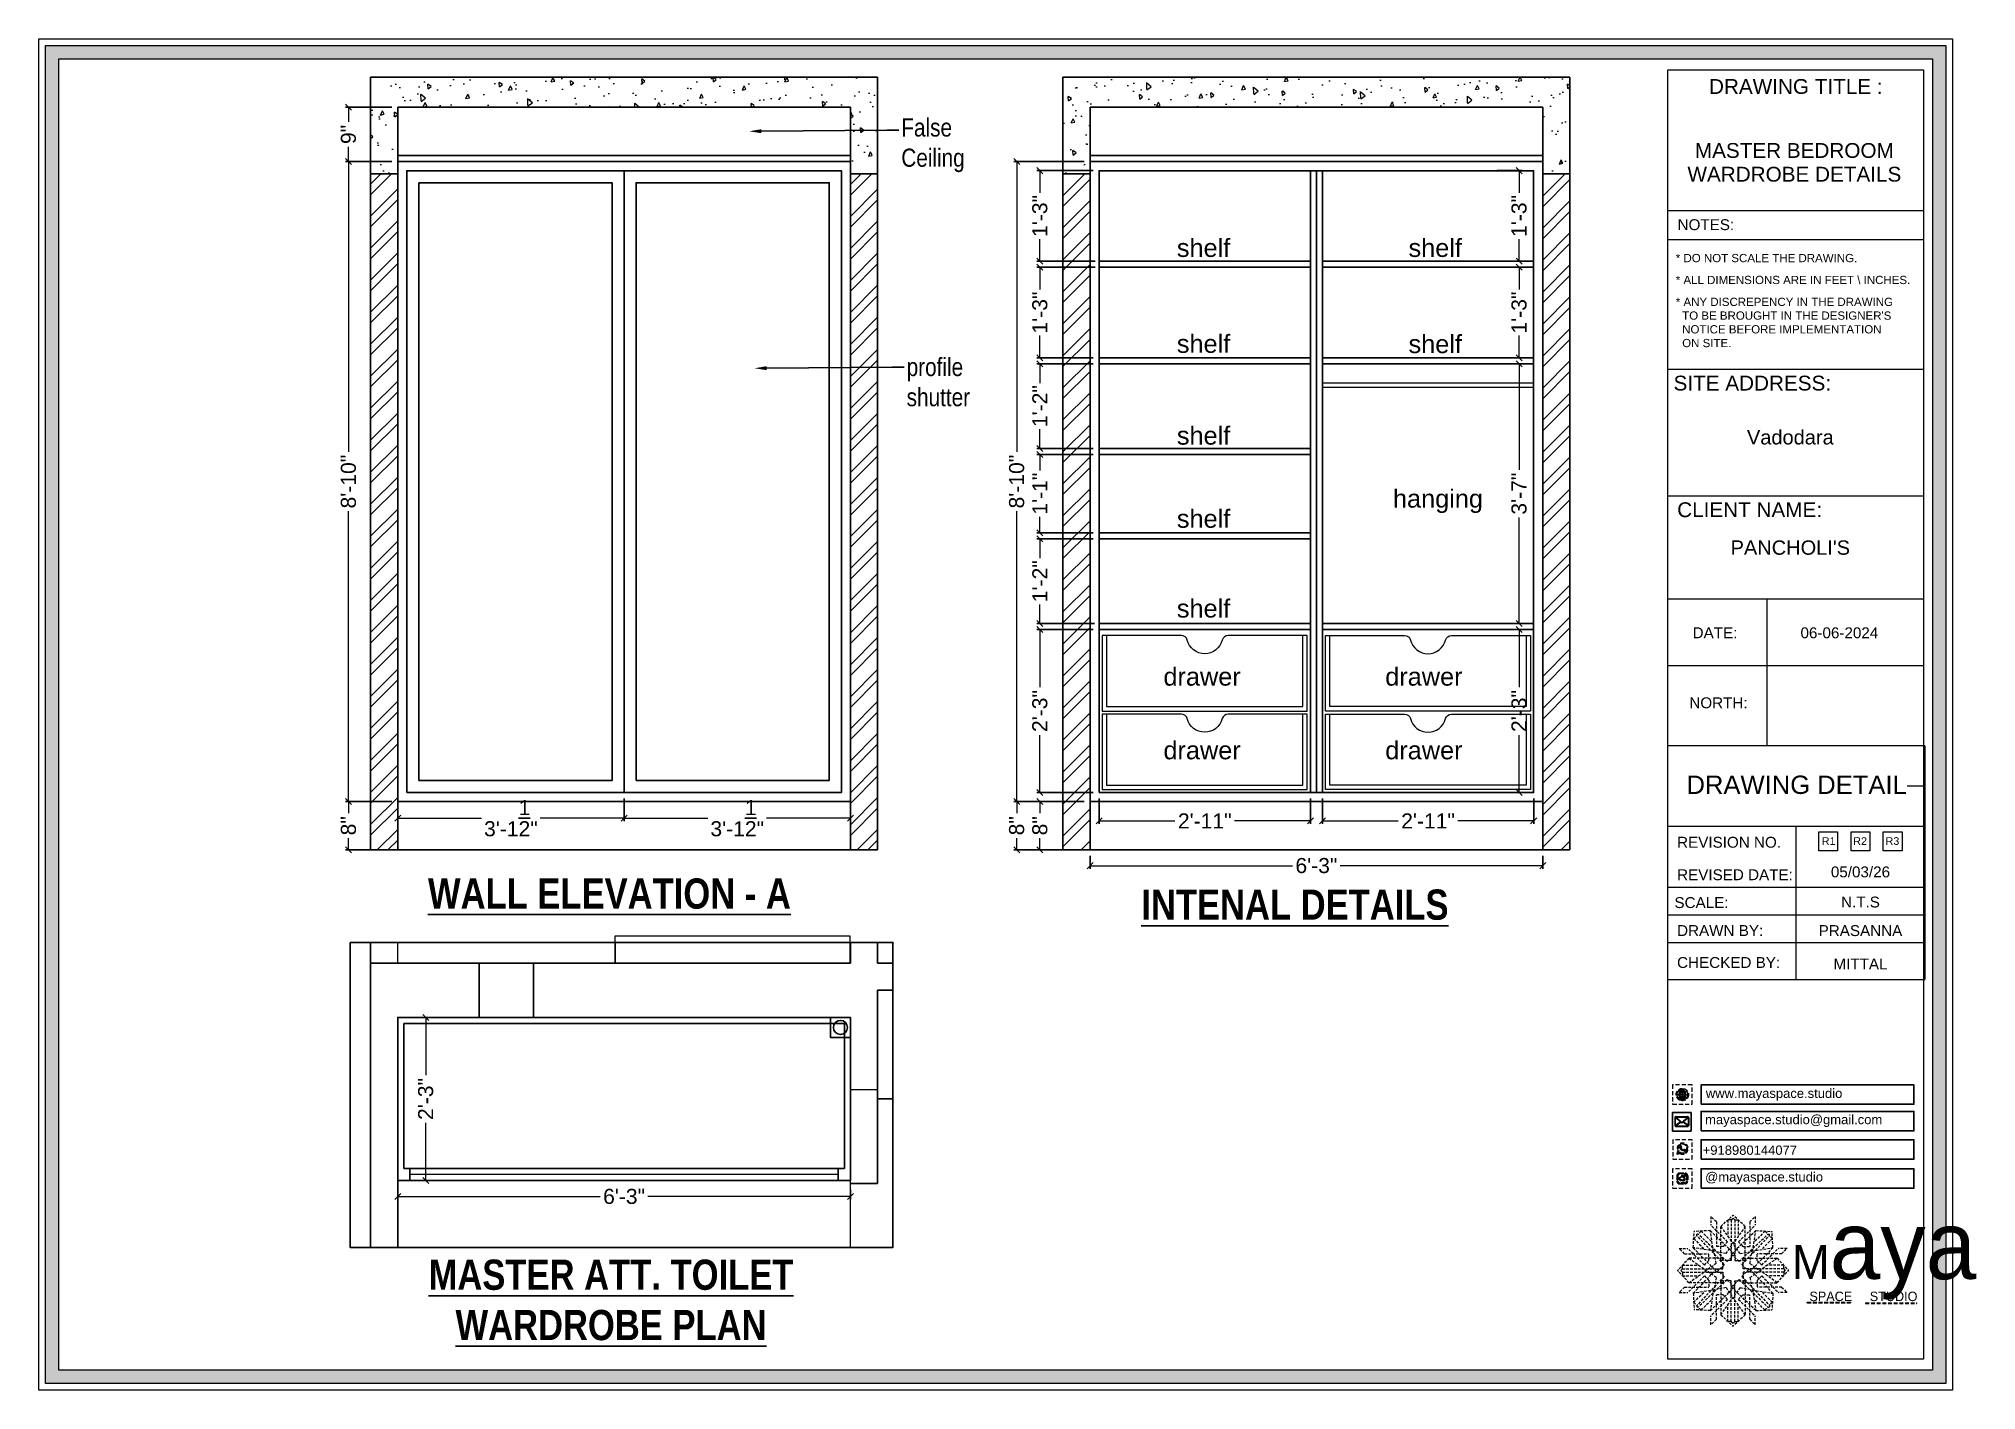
# Model space of a CAD drawing. Header units: millimetres. Extents: x 56222 to 3066687, y -650199 to -121287.
# Drawn here: x 131271.8 to 131592.8, y -183526 to -183302.2 of the extents above; entities that cross this region are included whole.
import ezdxf
from ezdxf import colors
from ezdxf.entities.mleader import LeaderData, LeaderLine
from ezdxf.enums import TextEntityAlignment as Align
from ezdxf.math import Vec2, Vec3

# ---------------------------------------------------------------- set-up
doc = ezdxf.new("R2010")
doc.units = ezdxf.units.MM
doc.header["$MEASUREMENT"] = 0
doc.header["$PDMODE"] = 35
doc.linetypes.add('DASHEDX2', pattern=[1.5, 1, -0.5])
doc.layers.get('Defpoints').update_dxf_attribs({"color": 220})
doc.layers.add('AR HATCH-7', color=7, linetype='Continuous')
for name, color, linetype, lineweight in [('COLUMN', 1, 'Continuous', 30), ('dim05', 1, 'Continuous', 13), ('Dimension', 10, 'DASHEDX2', 20), ('FIRST FLOOR', 7, 'Continuous', 9), ('FIRST FLOOR_( PLine )_', 251, 'Continuous', 30), ('FURNITURE', 32, 'Continuous', 9), ('Labelling', 1, 'Continuous', 25), ('NAME PLATE', 7, 'Continuous', 25), ('SECTION ( SLAB PLine )', 104, 'Continuous', 30), ('Text', 7, 'Continuous', 15), ('wall', 7, 'Continuous', 30), ('XX~SLAB ( BEAM )~ ( DIM )', 7, 'Continuous', 9)]:
    doc.layers.add(name, color=color, linetype=linetype, lineweight=lineweight)
doc.layers.add('XX~SLAB ( PLINE )', color=251, linetype='Continuous', plot=False)
doc.styles.add('Arial', font='arial.ttf')
doc.styles.get("Standard").update_dxf_attribs({"font": 'arial.ttf', "height": 6})
doc.styles.add('style4', font='ARIALN.TTF')
doc.dimstyles.new('ISO-25', dxfattribs={"dimtxt": 2.5, "dimasz": 1, "dimexe": 0.5, "dimexo": 1, "dimtad": 0, "dimdec": 1, "dimlunit": 4, "dimtxsty": 'Standard', "dimblk": 'OBLIQUE', "dimcen": 2.5, "dimclrd": 1, "dimclre": 1, "dimclrt": 5, "dimadec": 0, "dimazin": 0, "dimtfac": 1, "dimtdec": 1, "dimtmove": 0, "dimatfit": 3, "dimfxl": 1, "dimlwd": -1, "dimarcsym": 0})

msp = doc.modelspace()

# ---------------------------------------------------------------- texts
at = {"color": 18, "true_color": 0x000000, "char_height": 1.54124, "attachment_point": 1}
for s, width, gutter_width, insert in [('www.mayaspace.studio', 10.35015, 8.658, (131547.989, -183476.089)), ('mayaspace.studio@gmail.com', 6.45714, 5.401, (131547.867, -183480.437)), ('+918980144077', 25.17984, 5.401, (131547.468, -183485.507)), ('@mayaspace.studio', 6.45714, 5.401, (131547.867, -183489.938))]:
    msp.add_mtext_dynamic_manual_height_columns(s, width=width, gutter_width=gutter_width, heights=[0], dxfattribs=dict(at, insert=insert))
at = {"layer": 'Labelling', "ltscale": 10, "char_height": 3, "width": 47.9166, "attachment_point": 7}
for s, insert in [('\\A1;{\\fArial Greek|b0|i0|c0|p34;shelf}', (131460.339, -183338.382, -0.015)), ('\\A1;{\\fArial Greek|b0|i0|c0|p34;shelf}', (131498.725, -183338.382, -0.015)), ('\\A1;{\\fArial Greek|b0|i0|c0|p34;shelf}', (131460.339, -183354.266, -0.015)), ('\\A1;{\\fArial Greek|b0|i0|c0|p34;shelf}', (131498.725, -183354.306, -0.015)), ('\\A1;{\\fArial Greek|b0|i0|c0|p34;shelf}', (131460.339, -183369.47, -0.015)), ('\\A1;{\\fArial Greek|b0|i0|c0|p34;hanging}', (131496.146, -183380.765, -0.015)), ('\\A1;{\\fArial Greek|b0|i0|c0|p34;shelf}', (131460.339, -183383.235, -0.015)), ('\\A1;{\\fArial Greek|b0|i0|c0|p34;shelf}', (131460.339, -183398.103, -0.015)), ('\\A1;{\\fArial Greek|b0|i0|c0|p34;drawer}', (131458.114, -183409.387, -0.015)), ('\\A1;{\\fArial Greek|b0|i0|c0|p34;drawer}', (131494.866, -183409.387, -0.015)), ('\\A1;{\\fArial Greek|b0|i0|c0|p34;drawer}', (131458.114, -183421.586, -0.015)), ('\\A1;{\\fArial Greek|b0|i0|c0|p34;drawer}', (131494.866, -183421.586, -0.015))]:
    msp.add_mtext(s, dxfattribs=dict(at, insert=insert))
at = {"layer": 'Labelling', "color": 251, "true_color": 0x636466, "char_height": 5, "attachment_point": 5, "style": 'style4'}
for s, insert in [('{\\fArial Narrow|b1|i0|c0|p34;\\LWALL ELEVATION - A}', (131366.319, -183443.809)), ('{\\fArial Narrow|b1|i0|c0|p34;\\LINTENAL DETAILS}', (131479.901, -183445.646)), ('{\\fArial Narrow|b1|i0|c0|p34;\\LMASTER ATT. TOILET\\PWARDROBE PLAN}', (131366.583, -183511.108))]:
    msp.add_mtext_dynamic_manual_height_columns(s, width=79.10806, gutter_width=1, heights=[0], dxfattribs=dict(at, insert=insert))
at = {"layer": 'NAME PLATE', "style": 'Arial'}
for s, height, p in [('DRAWING TITLE : ', 2.45446, (131563.371, -183311.337)), ('MASTER BEDROOM', 2.45446, (131562.648, -183321.935)), ('WARDROBE DETAILS', 2.45446, (131562.658, -183325.867)), ('NOTES:', 1.8034, (131547.992, -183333.897)), ('SITE ADDRESS:', 2.45446, (131555.688, -183360.464)), ('Vadodara', 2.3727, (131561.982, -183369.396)), ('CLIENT NAME:', 2.45446, (131555.241, -183381.435)), ("PANCHOLI'S", 2.3727, (131561.982, -183387.666)), ('DATE:', 1.8034, (131549.504, -183401.493)), ('06-06-2024', 1.8034, (131570.114, -183401.493)), ('NORTH:', 1.8034, (131550.08, -183413.087)), ('DRAWING DETAIL', 3.03451, (131563.033, -183427.279)), ('REVISION NO.', 1.80343, (131551.833, -183436.186)), ('REVISED DATE: ', 1.80343, (131553.163, -183441.564)), ('SCALE:', 1.8034, (131547.266, -183446.176)), ('DRAWN BY:', 1.8034, (131550.362, -183450.81)), ('PRASANNA', 1.8034, (131573.606, -183450.817)), ('CHECKED BY:', 1.80343, (131551.763, -183456.101)), ('MITTAL', 1.8034, (131573.606, -183456.34))]:
    msp.add_text(s, height=height, dxfattribs=at).set_placement(p, align=Align.CENTER)
for s, p in [('R1', (131567.189, -183435.721)), ('R2', (131572.41, -183435.721))]:
    msp.add_text(s, height=1.2713, dxfattribs=at).set_placement(p)
at = {"layer": 'NAME PLATE', "char_height": 1.36399, "width": 52.69788, "attachment_point": 1, "style": 'Arial'}
for s, insert in [('* DO NOT SCALE THE DRAWING.', (131543.008, -183337.845)), ('* ALL DIMENSIONS ARE IN FEET \\\\ INCHES.', (131543.008, -183341.472)), ("* ANY DISCREPENCY IN THE DRAWING \\P  TO BE BROUGHT IN THE DESIGNER'S\\P  NOTICE BEFORE IMPLEMENTATION \\P  ON SITE.", (131543.008, -183345.099))]:
    msp.add_mtext(s, dxfattribs=dict(at, insert=insert))
at = {"layer": 'NAME PLATE', "lineweight": 0, "attachment_point": 2, "style": 'Arial'}
for s, insert, char_height, width in [('R3', (131578.905, -183434.444), 1.2713, 2.48132), ('05/03/26', (131573.606, -183439.29), 1.8034, 15.62881), ('N.T.S', (131573.606, -183444.282), 1.8034, 3.51981)]:
    msp.add_mtext(s, dxfattribs=dict(at, insert=insert, char_height=char_height, width=width))

# ---------------------------------------------------------------- blocks, each defined once
blk = doc.blocks.new('_Oblique')
at = {"layer": 'wall', "color": 0, "lineweight": -2}
blk.add_line((-0.5, -0.5), (0.5, 0.5), dxfattribs=at)
blk = doc.blocks.new('*D225')
at = {"layer": 'Defpoints', "color": 0, "lineweight": 30, "transparency": 16777216}
for p in [(131437.64, -183428.55), (131445.96, -183428.55), (131445.96, -183436.55)]:
    blk.add_point(p, dxfattribs=at)
at = {"layer": 'dim05', "color": 1, "linetype": 'Continuous', "lineweight": -2, "transparency": 16777216}
for p, q in [((131444.96, -183428.55), (131437.14, -183428.55)), ((131444.96, -183436.55), (131437.14, -183436.55))]:
    blk.add_line(p, q, dxfattribs=at)
at = {"layer": 'dim05', "color": 1, "linetype": 'Continuous', "transparency": 16777216}
for p, q in [((131437.64, -183428.55), (131437.64, -183430.49)), ((131437.64, -183436.55), (131437.64, -183434.62))]:
    blk.add_line(p, q, dxfattribs=at)
at = {"layer": 'dim05', "color": 1, "transparency": 16777216}
for p, rotation in [((131437.64, -183428.55), 90), ((131437.64, -183436.55), 270)]:
    blk.add_blockref('_Oblique', p, dxfattribs=dict(at, rotation=rotation))
at = {"layer": 'dim05', "color": 5, "lineweight": 25, "transparency": 16777216, "insert": (131437.64, -183432.55), "char_height": 2.5, "attachment_point": 5, "rotation": 90, "style": 'Arial'}
blk.add_mtext('8"', dxfattribs=at)
blk = doc.blocks.new('*D226')
at = {"layer": 'Defpoints', "color": 0, "lineweight": 30, "transparency": 16777216}
for p in [(131437.64, -183400.05), (131447.46, -183400.05), (131447.46, -183427.05)]:
    blk.add_point(p, dxfattribs=at)
at = {"layer": 'dim05', "color": 1, "linetype": 'Continuous', "lineweight": -2, "transparency": 16777216}
for p, q in [((131446.46, -183400.05), (131437.14, -183400.05)), ((131446.46, -183427.05), (131437.14, -183427.05))]:
    blk.add_line(p, q, dxfattribs=at)
at = {"layer": 'dim05', "color": 1, "linetype": 'Continuous', "transparency": 16777216}
for p, q in [((131437.64, -183400.05), (131437.64, -183409.58)), ((131437.64, -183427.05), (131437.64, -183417.52))]:
    blk.add_line(p, q, dxfattribs=at)
at = {"layer": 'dim05', "color": 1, "transparency": 16777216}
for p, rotation in [((131437.64, -183400.05), 90), ((131437.64, -183427.05), 270)]:
    blk.add_blockref('_Oblique', p, dxfattribs=dict(at, rotation=rotation))
at = {"layer": 'dim05', "color": 5, "lineweight": 25, "transparency": 16777216, "insert": (131437.64, -183413.55), "char_height": 2.5, "attachment_point": 5, "rotation": 90, "style": 'Arial'}
blk.add_mtext('2\'-3"', dxfattribs=at)
blk = doc.blocks.new('*D227')
at = {"layer": 'Defpoints', "color": 0, "lineweight": 30, "transparency": 16777216}
for p in [(131437.64, -183385.05), (131447.46, -183385.05), (131447.69, -183399.05)]:
    blk.add_point(p, dxfattribs=at)
at = {"layer": 'dim05', "color": 1, "linetype": 'Continuous', "lineweight": -2, "transparency": 16777216}
for p, q in [((131446.46, -183385.05), (131437.14, -183385.05)), ((131446.69, -183399.05), (131437.14, -183399.05))]:
    blk.add_line(p, q, dxfattribs=at)
at = {"layer": 'dim05', "color": 1, "linetype": 'Continuous', "transparency": 16777216}
for p, q in [((131437.64, -183385.05), (131437.64, -183388.22)), ((131437.64, -183399.05), (131437.64, -183395.88))]:
    blk.add_line(p, q, dxfattribs=at)
at = {"layer": 'dim05', "color": 1, "transparency": 16777216}
for p, rotation in [((131437.64, -183385.05), 90), ((131437.64, -183399.05), 270)]:
    blk.add_blockref('_Oblique', p, dxfattribs=dict(at, rotation=rotation))
at = {"layer": 'dim05', "color": 5, "lineweight": 25, "transparency": 16777216, "insert": (131437.64, -183392.05), "char_height": 2.5, "attachment_point": 5, "rotation": 90, "style": 'Arial'}
blk.add_mtext('1\'-2"', dxfattribs=at)
blk = doc.blocks.new('*D228')
at = {"layer": 'Defpoints', "color": 0, "lineweight": 30, "transparency": 16777216}
for p in [(131437.64, -183371.05), (131447.46, -183371.05), (131447.46, -183384.05)]:
    blk.add_point(p, dxfattribs=at)
at = {"layer": 'dim05', "color": 1, "linetype": 'Continuous', "lineweight": -2, "transparency": 16777216}
for p, q in [((131446.46, -183371.05), (131437.14, -183371.05)), ((131446.46, -183384.05), (131437.14, -183384.05))]:
    blk.add_line(p, q, dxfattribs=at)
at = {"layer": 'dim05', "color": 1, "linetype": 'Continuous', "transparency": 16777216}
for p, q in [((131437.64, -183371.05), (131437.64, -183373.72)), ((131437.64, -183384.05), (131437.64, -183381.38))]:
    blk.add_line(p, q, dxfattribs=at)
at = {"layer": 'dim05', "color": 1, "transparency": 16777216}
for p, rotation in [((131437.64, -183371.05), 90), ((131437.64, -183384.05), 270)]:
    blk.add_blockref('_Oblique', p, dxfattribs=dict(at, rotation=rotation))
at = {"layer": 'dim05', "color": 5, "lineweight": 25, "transparency": 16777216, "insert": (131437.64, -183377.55), "char_height": 2.5, "attachment_point": 5, "rotation": 90, "style": 'Arial'}
blk.add_mtext('1\'-1"', dxfattribs=at)
blk = doc.blocks.new('*D229')
at = {"layer": 'Defpoints', "color": 0, "lineweight": 30, "transparency": 16777216}
for p in [(131437.64, -183356.05), (131447.46, -183356.05), (131447.46, -183370.05)]:
    blk.add_point(p, dxfattribs=at)
at = {"layer": 'dim05', "color": 1, "linetype": 'Continuous', "lineweight": -2, "transparency": 16777216}
for p, q in [((131446.46, -183356.05), (131437.14, -183356.05)), ((131446.46, -183370.05), (131437.14, -183370.05))]:
    blk.add_line(p, q, dxfattribs=at)
at = {"layer": 'dim05', "color": 1, "linetype": 'Continuous', "transparency": 16777216}
for p, q in [((131437.64, -183356.05), (131437.64, -183359.22)), ((131437.64, -183370.05), (131437.64, -183366.88))]:
    blk.add_line(p, q, dxfattribs=at)
at = {"layer": 'dim05', "color": 1, "transparency": 16777216}
for p, rotation in [((131437.64, -183356.05), 90), ((131437.64, -183370.05), 270)]:
    blk.add_blockref('_Oblique', p, dxfattribs=dict(at, rotation=rotation))
at = {"layer": 'dim05', "color": 5, "lineweight": 25, "transparency": 16777216, "insert": (131437.64, -183363.05), "char_height": 2.5, "attachment_point": 5, "rotation": 90, "style": 'Arial'}
blk.add_mtext('1\'-2"', dxfattribs=at)
blk = doc.blocks.new('*D230')
at = {"layer": 'Defpoints', "color": 0, "lineweight": 30, "transparency": 16777216}
for p in [(131437.64, -183340.05), (131447.83, -183340.05), (131447.46, -183355.05)]:
    blk.add_point(p, dxfattribs=at)
at = {"layer": 'dim05', "color": 1, "linetype": 'Continuous', "lineweight": -2, "transparency": 16777216}
for p, q in [((131446.83, -183340.05), (131437.14, -183340.05)), ((131446.46, -183355.05), (131437.14, -183355.05))]:
    blk.add_line(p, q, dxfattribs=at)
at = {"layer": 'dim05', "color": 1, "linetype": 'Continuous', "transparency": 16777216}
for p, q in [((131437.64, -183340.05), (131437.64, -183343.72)), ((131437.64, -183355.05), (131437.64, -183351.38))]:
    blk.add_line(p, q, dxfattribs=at)
at = {"layer": 'dim05', "color": 1, "transparency": 16777216}
for p, rotation in [((131437.64, -183340.05), 90), ((131437.64, -183355.05), 270)]:
    blk.add_blockref('_Oblique', p, dxfattribs=dict(at, rotation=rotation))
at = {"layer": 'dim05', "color": 5, "lineweight": 25, "transparency": 16777216, "insert": (131437.64, -183347.55), "char_height": 2.5, "attachment_point": 5, "rotation": 90, "style": 'Arial'}
blk.add_mtext('1\'-3"', dxfattribs=at)
blk = doc.blocks.new('*D231')
at = {"layer": 'Defpoints', "color": 0, "lineweight": 30, "transparency": 16777216}
for p in [(131437.64, -183324.05), (131447.46, -183324.05), (131447.83, -183339.05)]:
    blk.add_point(p, dxfattribs=at)
at = {"layer": 'dim05', "color": 1, "linetype": 'Continuous', "lineweight": -2, "transparency": 16777216}
for p, q in [((131446.46, -183324.05), (131437.14, -183324.05)), ((131446.83, -183339.05), (131437.14, -183339.05))]:
    blk.add_line(p, q, dxfattribs=at)
at = {"layer": 'dim05', "color": 1, "linetype": 'Continuous', "transparency": 16777216}
for p, q in [((131437.64, -183324.05), (131437.64, -183327.72)), ((131437.64, -183339.05), (131437.64, -183335.38))]:
    blk.add_line(p, q, dxfattribs=at)
at = {"layer": 'dim05', "color": 1, "transparency": 16777216}
for p, rotation in [((131437.64, -183324.05), 90), ((131437.64, -183339.05), 270)]:
    blk.add_blockref('_Oblique', p, dxfattribs=dict(at, rotation=rotation))
at = {"layer": 'dim05', "color": 5, "lineweight": 25, "transparency": 16777216, "insert": (131437.64, -183331.55), "char_height": 2.5, "attachment_point": 5, "rotation": 90, "style": 'Arial'}
blk.add_mtext('1\'-3"', dxfattribs=at)
blk = doc.blocks.new('*D232')
at = {"layer": 'Defpoints', "color": 0, "lineweight": 30, "transparency": 16777216}
for p in [(131433.8, -183428.55), (131445.96, -183428.55), (131445.96, -183436.55)]:
    blk.add_point(p, dxfattribs=at)
at = {"layer": 'dim05', "color": 1, "linetype": 'Continuous', "lineweight": -2, "transparency": 16777216}
for p, q in [((131444.96, -183428.55), (131433.3, -183428.55)), ((131444.96, -183436.55), (131433.3, -183436.55))]:
    blk.add_line(p, q, dxfattribs=at)
at = {"layer": 'dim05', "color": 1, "linetype": 'Continuous', "transparency": 16777216}
for p, q in [((131433.8, -183428.55), (131433.8, -183430.49)), ((131433.8, -183436.55), (131433.8, -183434.62))]:
    blk.add_line(p, q, dxfattribs=at)
at = {"layer": 'dim05', "color": 1, "transparency": 16777216}
for p, rotation in [((131433.8, -183428.55), 90), ((131433.8, -183436.55), 270)]:
    blk.add_blockref('_Oblique', p, dxfattribs=dict(at, rotation=rotation))
at = {"layer": 'dim05', "color": 5, "lineweight": 25, "transparency": 16777216, "insert": (131433.8, -183432.55), "char_height": 2.5, "attachment_point": 5, "rotation": 90, "style": 'Arial'}
blk.add_mtext('8"', dxfattribs=at)
blk = doc.blocks.new('*D233')
at = {"layer": 'Defpoints', "color": 0, "lineweight": 30, "transparency": 16777216}
for p in [(131433.8, -183322.55), (131445.96, -183322.55), (131445.96, -183428.55)]:
    blk.add_point(p, dxfattribs=at)
at = {"layer": 'dim05', "color": 1, "linetype": 'Continuous', "lineweight": -2, "transparency": 16777216}
for p, q in [((131444.96, -183322.55), (131433.3, -183322.55)), ((131444.96, -183428.55), (131433.3, -183428.55))]:
    blk.add_line(p, q, dxfattribs=at)
at = {"layer": 'dim05', "color": 1, "linetype": 'Continuous', "transparency": 16777216}
for p, q in [((131433.8, -183322.55), (131433.8, -183370.63)), ((131433.8, -183428.55), (131433.8, -183380.47))]:
    blk.add_line(p, q, dxfattribs=at)
at = {"layer": 'dim05', "color": 1, "transparency": 16777216}
for p, rotation in [((131433.8, -183322.55), 90), ((131433.8, -183428.55), 270)]:
    blk.add_blockref('_Oblique', p, dxfattribs=dict(at, rotation=rotation))
at = {"layer": 'dim05', "color": 5, "lineweight": 25, "transparency": 16777216, "insert": (131433.8, -183375.55), "char_height": 2.5, "attachment_point": 5, "rotation": 90, "style": 'Arial'}
blk.add_mtext('8\'-10"', dxfattribs=at)
blk = doc.blocks.new('*D234')
at = {"layer": 'Defpoints', "color": 0, "lineweight": 30, "transparency": 16777216}
for p in [(131447.46, -183427.05), (131482.46, -183427.05), (131482.46, -183431.75)]:
    blk.add_point(p, dxfattribs=at)
at = {"layer": 'dim05', "color": 1, "linetype": 'Continuous', "lineweight": -2, "transparency": 16777216}
for p, q in [((131447.46, -183428.05), (131447.46, -183432.25)), ((131482.46, -183428.05), (131482.46, -183432.25))]:
    blk.add_line(p, q, dxfattribs=at)
at = {"layer": 'dim05', "color": 1, "linetype": 'Continuous', "transparency": 16777216}
for p, q in [((131447.46, -183431.75), (131460.02, -183431.75)), ((131482.46, -183431.75), (131469.9, -183431.75))]:
    blk.add_line(p, q, dxfattribs=at)
at = {"layer": 'dim05', "color": 1, "transparency": 16777216, "rotation": 180}
blk.add_blockref('_Oblique', (131447.46, -183431.75), dxfattribs=at)
at = {"layer": 'dim05', "color": 1, "transparency": 16777216}
blk.add_blockref('_Oblique', (131482.46, -183431.75), dxfattribs=at)
at = {"layer": 'dim05', "color": 5, "lineweight": 25, "transparency": 16777216, "insert": (131464.96, -183431.75), "char_height": 2.5, "attachment_point": 5, "style": 'Arial'}
blk.add_mtext('2\'-11"', dxfattribs=at)
blk = doc.blocks.new('*D235')
at = {"layer": 'Defpoints', "color": 0, "lineweight": 30, "transparency": 16777216}
for p in [(131484.46, -183427.05), (131519.46, -183427.05), (131519.46, -183431.75)]:
    blk.add_point(p, dxfattribs=at)
at = {"layer": 'dim05', "color": 1, "linetype": 'Continuous', "lineweight": -2, "transparency": 16777216}
for p, q in [((131484.46, -183428.05), (131484.46, -183432.25)), ((131519.46, -183428.05), (131519.46, -183432.25))]:
    blk.add_line(p, q, dxfattribs=at)
at = {"layer": 'dim05', "color": 1, "linetype": 'Continuous', "transparency": 16777216}
for p, q in [((131484.46, -183431.75), (131497.02, -183431.75)), ((131519.46, -183431.75), (131506.9, -183431.75))]:
    blk.add_line(p, q, dxfattribs=at)
at = {"layer": 'dim05', "color": 1, "transparency": 16777216, "rotation": 180}
blk.add_blockref('_Oblique', (131484.46, -183431.75), dxfattribs=at)
at = {"layer": 'dim05', "color": 1, "transparency": 16777216}
blk.add_blockref('_Oblique', (131519.46, -183431.75), dxfattribs=at)
at = {"layer": 'dim05', "color": 5, "lineweight": 25, "transparency": 16777216, "insert": (131501.96, -183431.75), "char_height": 2.5, "attachment_point": 5, "style": 'Arial'}
blk.add_mtext('2\'-11"', dxfattribs=at)
blk = doc.blocks.new('*D236')
at = {"layer": 'Defpoints', "color": 0, "lineweight": 30, "transparency": 16777216}
for p in [(131445.96, -183436.55), (131520.96, -183436.55), (131520.96, -183439.16)]:
    blk.add_point(p, dxfattribs=at)
at = {"layer": 'dim05', "color": 1, "linetype": 'Continuous', "lineweight": -2, "transparency": 16777216}
for p, q in [((131445.96, -183437.55), (131445.96, -183439.66)), ((131520.96, -183437.55), (131520.96, -183439.66))]:
    blk.add_line(p, q, dxfattribs=at)
at = {"layer": 'dim05', "color": 1, "linetype": 'Continuous', "transparency": 16777216}
for p, q in [((131445.96, -183439.16), (131479.5, -183439.16)), ((131520.96, -183439.16), (131487.41, -183439.16))]:
    blk.add_line(p, q, dxfattribs=at)
at = {"layer": 'dim05', "color": 1, "transparency": 16777216, "rotation": 180}
blk.add_blockref('_Oblique', (131445.96, -183439.16), dxfattribs=at)
at = {"layer": 'dim05', "color": 1, "transparency": 16777216}
blk.add_blockref('_Oblique', (131520.96, -183439.16), dxfattribs=at)
at = {"layer": 'dim05', "color": 5, "lineweight": 25, "transparency": 16777216, "insert": (131483.46, -183439.16), "char_height": 2.5, "attachment_point": 5, "style": 'Arial'}
blk.add_mtext('6\'-3"', dxfattribs=at)
blk = doc.blocks.new('*D237')
at = {"layer": 'Defpoints', "color": 0, "lineweight": 30, "transparency": 16777216}
for p in [(131368.75, -183427.05), (131331.25, -183428.55), (131368.75, -183431.31)]:
    blk.add_point(p, dxfattribs=at)
at = {"layer": 'dim05', "color": 1, "linetype": 'Continuous', "lineweight": -2, "transparency": 16777216}
for p, q in [((131331.25, -183429.55), (131331.25, -183431.81)), ((131368.75, -183428.05), (131368.75, -183431.81))]:
    blk.add_line(p, q, dxfattribs=at)
at = {"layer": 'dim05', "color": 1, "linetype": 'Continuous', "transparency": 16777216}
for p, q in [((131331.25, -183431.31), (131345.14, -183431.31)), ((131368.75, -183431.31), (131354.86, -183431.31))]:
    blk.add_line(p, q, dxfattribs=at)
at = {"layer": 'dim05', "color": 1, "transparency": 16777216, "rotation": 180}
blk.add_blockref('_Oblique', (131331.25, -183431.31), dxfattribs=at)
at = {"layer": 'dim05', "color": 1, "transparency": 16777216}
blk.add_blockref('_Oblique', (131368.75, -183431.31), dxfattribs=at)
at = {"layer": 'dim05', "color": 5, "lineweight": 25, "transparency": 16777216, "insert": (131350, -183431.31), "char_height": 2.5, "attachment_point": 5, "style": 'Arial'}
blk.add_mtext('3\'-1{\\H1x;\\S1/2;}"', dxfattribs=at)
blk = doc.blocks.new('*D238')
at = {"layer": 'Defpoints', "color": 0, "lineweight": 30, "transparency": 16777216}
for p in [(131368.75, -183427.05), (131406.25, -183428.55), (131406.25, -183431.31)]:
    blk.add_point(p, dxfattribs=at)
at = {"layer": 'dim05', "color": 1, "linetype": 'Continuous', "lineweight": -2, "transparency": 16777216}
for p, q in [((131368.75, -183428.05), (131368.75, -183431.81)), ((131406.25, -183429.55), (131406.25, -183431.81))]:
    blk.add_line(p, q, dxfattribs=at)
at = {"layer": 'dim05', "color": 1, "linetype": 'Continuous', "transparency": 16777216}
for p, q in [((131368.75, -183431.31), (131382.64, -183431.31)), ((131406.25, -183431.31), (131392.36, -183431.31))]:
    blk.add_line(p, q, dxfattribs=at)
at = {"layer": 'dim05', "color": 1, "transparency": 16777216, "rotation": 180}
blk.add_blockref('_Oblique', (131368.75, -183431.31), dxfattribs=at)
at = {"layer": 'dim05', "color": 1, "transparency": 16777216}
blk.add_blockref('_Oblique', (131406.25, -183431.31), dxfattribs=at)
at = {"layer": 'dim05', "color": 5, "lineweight": 25, "transparency": 16777216, "insert": (131387.5, -183431.31), "char_height": 2.5, "attachment_point": 5, "style": 'Arial'}
blk.add_mtext('3\'-1{\\H1x;\\S1/2;}"', dxfattribs=at)
blk = doc.blocks.new('*D239')
at = {"layer": 'Defpoints', "color": 0, "lineweight": 30, "transparency": 16777216}
for p in [(131323.08, -183322.55), (131331.25, -183322.55), (131331.25, -183428.55)]:
    blk.add_point(p, dxfattribs=at)
at = {"layer": 'dim05', "color": 1, "linetype": 'Continuous', "lineweight": -2, "transparency": 16777216}
for p, q in [((131330.25, -183322.55), (131322.58, -183322.55)), ((131330.25, -183428.55), (131322.58, -183428.55))]:
    blk.add_line(p, q, dxfattribs=at)
at = {"layer": 'dim05', "color": 1, "linetype": 'Continuous', "transparency": 16777216}
for p, q in [((131323.08, -183322.55), (131323.08, -183370.63)), ((131323.08, -183428.55), (131323.08, -183380.47))]:
    blk.add_line(p, q, dxfattribs=at)
at = {"layer": 'dim05', "color": 1, "transparency": 16777216}
for p, rotation in [((131323.08, -183322.55), 90), ((131323.08, -183428.55), 270)]:
    blk.add_blockref('_Oblique', p, dxfattribs=dict(at, rotation=rotation))
at = {"layer": 'dim05', "color": 5, "lineweight": 25, "transparency": 16777216, "insert": (131323.08, -183375.55), "char_height": 2.5, "attachment_point": 5, "rotation": 90, "style": 'Arial'}
blk.add_mtext('8\'-10"', dxfattribs=at)
blk = doc.blocks.new('*D240')
at = {"layer": 'Defpoints', "color": 0, "lineweight": 30, "transparency": 16777216}
for p in [(131323.08, -183313.55), (131331.25, -183313.55), (131331.25, -183322.55)]:
    blk.add_point(p, dxfattribs=at)
at = {"layer": 'dim05', "color": 1, "linetype": 'Continuous', "lineweight": -2, "transparency": 16777216}
for p, q in [((131330.25, -183313.55), (131322.58, -183313.55)), ((131330.25, -183322.55), (131322.58, -183322.55))]:
    blk.add_line(p, q, dxfattribs=at)
at = {"layer": 'dim05', "color": 1, "linetype": 'Continuous', "transparency": 16777216}
for p, q in [((131323.08, -183313.55), (131323.08, -183315.99)), ((131323.08, -183322.55), (131323.08, -183320.11))]:
    blk.add_line(p, q, dxfattribs=at)
at = {"layer": 'dim05', "color": 1, "transparency": 16777216}
for p, rotation in [((131323.08, -183313.55), 90), ((131323.08, -183322.55), 270)]:
    blk.add_blockref('_Oblique', p, dxfattribs=dict(at, rotation=rotation))
at = {"layer": 'dim05', "color": 5, "lineweight": 25, "transparency": 16777216, "insert": (131323.08, -183318.05), "char_height": 2.5, "attachment_point": 5, "rotation": 90, "style": 'Arial'}
blk.add_mtext('9"', dxfattribs=at)
blk = doc.blocks.new('*D241')
at = {"layer": 'Defpoints', "color": 0, "lineweight": 30, "transparency": 16777216}
for p in [(131331.25, -183428.55), (131323.08, -183436.55), (131331.25, -183436.55)]:
    blk.add_point(p, dxfattribs=at)
at = {"layer": 'dim05', "color": 1, "linetype": 'Continuous', "lineweight": -2, "transparency": 16777216}
for p, q in [((131330.25, -183428.55), (131322.58, -183428.55)), ((131330.25, -183436.55), (131322.58, -183436.55))]:
    blk.add_line(p, q, dxfattribs=at)
at = {"layer": 'dim05', "color": 1, "linetype": 'Continuous', "transparency": 16777216}
for p, q in [((131323.08, -183428.55), (131323.08, -183430.49)), ((131323.08, -183436.55), (131323.08, -183434.62))]:
    blk.add_line(p, q, dxfattribs=at)
at = {"layer": 'dim05', "color": 1, "transparency": 16777216}
for p, rotation in [((131323.08, -183428.55), 90), ((131323.08, -183436.55), 270)]:
    blk.add_blockref('_Oblique', p, dxfattribs=dict(at, rotation=rotation))
at = {"layer": 'dim05', "color": 5, "lineweight": 25, "transparency": 16777216, "insert": (131323.08, -183432.55), "char_height": 2.5, "attachment_point": 5, "rotation": 90, "style": 'Arial'}
blk.add_mtext('8"', dxfattribs=at)
blk = doc.blocks.new('FSFSF')
at = {"color": 42, "lineweight": 5, "true_color": 0xe0ac11}
for p, q in [((28600.03, 143.51), (28600.03, 140.16)), ((28602.15, 141.41), (28600.03, 143.51)), ((28603.86, 139.69), (28608.58, 144.08)), ((28607.9, 142.22), (28608.58, 142.85)), ((28613.31, 139.69), (28608.58, 144.08)), ((28609.27, 142.22), (28608.59, 142.85)), ((28615.02, 141.41), (28617.14, 143.51)), ((28617.14, 143.51), (28617.14, 140.16)), ((28593.19, 131.45), (28593.54, 137.71)), ((28593.39, 135), (28594.56, 136.12)), ((28593.39, 135), (28597.6, 130.78)), ((28599.8, 138.06), (28593.54, 137.71)), ((28595.12, 136.69), (28594.53, 136.69)), ((28594.56, 136.12), (28594.56, 136.71)), ((28605.17, 124.98), (28594.56, 136.12)), ((28596.24, 137.86), (28595.12, 136.69)), ((28606.27, 126.08), (28595.12, 136.69)), ((28596.24, 137.86), (28600.47, 133.65)), ((28601.03, 130), (28599.8, 138.06)), ((28599.8, 138.05), (28608.58, 129.56)), ((28606.47, 133.76), (28600.03, 140.16)), ((28602.15, 141.41), (28602.15, 131.95)), ((28603.86, 126.58), (28603.86, 139.69)), ((28603.86, 139.69), (28608.58, 133.02)), ((28607.9, 142.22), (28606.58, 142.22)), ((28606.58, 142.22), (28606.58, 135.84)), ((28607.9, 142.22), (28607.9, 126.58)), ((28613.31, 139.69), (28608.59, 133.02)), ((28617.37, 138.05), (28608.59, 129.56)), ((28609.27, 142.22), (28609.27, 126.58)), ((28609.27, 142.22), (28610.59, 142.22)), ((28610.59, 142.22), (28610.59, 135.84)), ((28610.7, 133.76), (28617.14, 140.16)), ((28610.9, 126.08), (28622.05, 136.69)), ((28612.02, 124.98), (28622.62, 136.12)), ((28613.31, 126.58), (28613.31, 139.69)), ((28615.02, 141.41), (28615.02, 131.95)), ((28616.14, 130), (28617.37, 138.06)), ((28620.93, 137.86), (28616.7, 133.65)), ((28617.37, 138.06), (28623.63, 137.71)), ((28623.8, 135), (28619.59, 130.78)), ((28620.93, 137.86), (28622.05, 136.69)), ((28622.05, 136.69), (28622.64, 136.69)), ((28622.62, 136.12), (28622.62, 136.71)), ((28623.8, 135), (28622.62, 136.12)), ((28624, 131.45), (28623.65, 137.71)), ((28591.56, 127.39), (28587.17, 122.66)), ((28587.73, 131.22), (28591.08, 131.22)), ((28589.84, 129.1), (28587.73, 131.22)), ((28589.84, 129.1), (28599.29, 129.1)), ((28597.49, 124.78), (28591.08, 131.22)), ((28604.66, 127.39), (28591.56, 127.39)), ((28591.56, 127.39), (28598.23, 122.67)), ((28593.19, 131.45), (28601.69, 122.67)), ((28601.25, 130.22), (28593.19, 131.45)), ((28599.29, 126.5), (28599.29, 129.1)), ((28605.86, 129.18), (28601.03, 130)), ((28602.07, 125.39), (28601.25, 130.22)), ((28604.75, 131.95), (28602.15, 131.95)), ((28603.68, 126.54), (28603.68, 127.39)), ((28604.71, 127.57), (28603.86, 127.57)), ((28604.66, 123.35), (28604.66, 127.39)), ((28604.7, 126.58), (28604.71, 127.57)), ((28606.47, 133.76), (28604.75, 131.95)), ((28605.86, 129.18), (28608.58, 133.02)), ((28606.27, 126.08), (28608.58, 128.27)), ((28607.9, 128.92), (28608.58, 129.56)), ((28607.9, 128.92), (28608.58, 128.27)), ((28611.31, 129.18), (28608.59, 133.02)), ((28609.27, 128.92), (28608.59, 129.56)), ((28609.27, 128.92), (28608.59, 128.27)), ((28610.9, 126.08), (28608.59, 128.27)), ((28610.7, 133.76), (28612.42, 131.95)), ((28611.31, 129.18), (28616.14, 130)), ((28612.42, 131.95), (28615.02, 131.95)), ((28612.46, 126.58), (28612.46, 127.57)), ((28612.46, 127.57), (28613.31, 127.57)), ((28612.52, 123.35), (28612.52, 127.39)), ((28612.52, 127.39), (28625.63, 127.39)), ((28613.51, 126.54), (28613.51, 127.39)), ((28615.12, 125.39), (28615.94, 130.22)), ((28623.99, 131.45), (28615.5, 122.67)), ((28615.94, 130.22), (28624, 131.45)), ((28627.34, 129.1), (28617.89, 129.1)), ((28617.89, 126.5), (28617.89, 129.1)), ((28625.63, 127.39), (28618.96, 122.67)), ((28619.7, 124.78), (28626.1, 131.22)), ((28625.63, 127.39), (28630.02, 122.66)), ((28629.45, 131.22), (28626.1, 131.22)), ((28627.34, 129.1), (28629.45, 131.22)), ((28591.56, 117.94), (28587.17, 122.66)), ((28589.03, 123.35), (28588.4, 122.67)), ((28589.03, 121.98), (28588.4, 122.65)), ((28589.03, 123.35), (28589.03, 124.67)), ((28589.03, 124.67), (28595.4, 124.67)), ((28589.03, 123.35), (28604.66, 123.35)), ((28589.03, 121.98), (28604.66, 121.98)), ((28589.03, 121.98), (28589.03, 120.66)), ((28589.03, 120.66), (28595.4, 120.66)), ((28597.49, 120.54), (28591.08, 114.11)), ((28591.56, 117.94), (28598.23, 122.65)), ((28593.19, 113.88), (28601.69, 122.65)), ((28605.17, 120.35), (28594.56, 109.2)), ((28597.49, 124.78), (28599.29, 126.5)), ((28597.49, 120.54), (28599.29, 118.83)), ((28602.07, 125.39), (28598.23, 122.67)), ((28602.07, 119.94), (28598.23, 122.65)), ((28602.07, 119.94), (28601.25, 115.1)), ((28602.33, 123.35), (28601.69, 122.67)), ((28602.33, 121.98), (28601.69, 122.65)), ((28602.33, 123.35), (28602.97, 122.67)), ((28602.33, 121.98), (28602.97, 122.65)), ((28605.17, 124.98), (28602.97, 122.67)), ((28605.17, 120.35), (28602.97, 122.65)), ((28604.66, 126.54), (28603.68, 126.54)), ((28607.9, 126.58), (28603.86, 126.58)), ((28604.66, 121.98), (28604.66, 117.94)), ((28609.27, 126.58), (28613.31, 126.58)), ((28612.02, 124.98), (28614.21, 122.67)), ((28612.02, 120.35), (28614.21, 122.65)), ((28612.02, 120.35), (28622.62, 109.2)), ((28612.52, 126.54), (28613.51, 126.54)), ((28628.16, 123.35), (28612.52, 123.35)), ((28612.52, 121.98), (28612.52, 117.94)), ((28628.16, 121.98), (28612.52, 121.98)), ((28614.85, 123.35), (28614.21, 122.67)), ((28614.85, 121.98), (28614.21, 122.65)), ((28614.85, 123.35), (28615.5, 122.67)), ((28614.85, 121.98), (28615.5, 122.65)), ((28615.12, 125.39), (28618.96, 122.67)), ((28615.12, 119.94), (28618.96, 122.65)), ((28615.12, 119.94), (28615.94, 115.1)), ((28623.99, 113.88), (28615.5, 122.65)), ((28619.7, 124.78), (28617.89, 126.5)), ((28619.7, 120.54), (28617.89, 118.83)), ((28625.63, 117.94), (28618.96, 122.65)), ((28619.7, 120.54), (28626.1, 114.11)), ((28628.16, 124.67), (28621.78, 124.67)), ((28628.16, 120.66), (28621.78, 120.66)), ((28625.63, 117.94), (28630.02, 122.66)), ((28628.16, 123.35), (28628.16, 124.67)), ((28628.16, 123.35), (28628.78, 122.67)), ((28628.16, 121.98), (28628.78, 122.65)), ((28628.16, 121.98), (28628.16, 120.66)), ((28589.84, 116.23), (28587.73, 114.11)), ((28587.73, 114.11), (28591.08, 114.11)), ((28589.84, 116.23), (28599.29, 116.23)), ((28604.66, 117.94), (28591.56, 117.94)), ((28601.25, 115.1), (28593.19, 113.87)), ((28593.19, 113.87), (28593.54, 107.62)), ((28593.39, 110.32), (28597.6, 114.55)), ((28606.27, 119.15), (28595.12, 108.54)), ((28599.29, 118.83), (28599.29, 116.23)), ((28599.8, 107.17), (28608.58, 115.67)), ((28601.03, 115.23), (28599.8, 107.17)), ((28605.86, 116.05), (28601.03, 115.23)), ((28602.15, 103.82), (28602.15, 113.27)), ((28604.75, 113.27), (28602.15, 113.27)), ((28604.66, 118.78), (28603.68, 118.78)), ((28603.68, 118.78), (28603.68, 117.94)), ((28607.9, 118.65), (28603.86, 118.65)), ((28603.86, 118.65), (28603.86, 105.54)), ((28604.71, 117.66), (28603.86, 117.66)), ((28604.7, 118.65), (28604.71, 117.66)), ((28606.47, 111.47), (28604.75, 113.27)), ((28605.86, 116.05), (28608.58, 112.21)), ((28606.27, 119.15), (28608.58, 116.96)), ((28607.9, 103.01), (28607.9, 118.65)), ((28607.9, 116.31), (28608.58, 116.96)), ((28607.9, 116.31), (28608.58, 115.67)), ((28610.9, 119.15), (28608.59, 116.96)), ((28609.27, 116.31), (28608.59, 116.96)), ((28609.27, 116.31), (28608.59, 115.67)), ((28611.31, 116.05), (28608.59, 112.21)), ((28617.37, 107.17), (28608.59, 115.67)), ((28609.27, 118.65), (28613.31, 118.65)), ((28609.27, 103.01), (28609.27, 118.65)), ((28610.7, 111.47), (28612.42, 113.27)), ((28610.9, 119.15), (28622.05, 108.54)), ((28611.31, 116.05), (28616.14, 115.23)), ((28612.42, 113.27), (28615.02, 113.27)), ((28612.46, 118.65), (28612.46, 117.66)), ((28612.46, 117.66), (28613.31, 117.66)), ((28612.52, 118.78), (28613.51, 118.78)), ((28612.52, 117.94), (28625.63, 117.94)), ((28613.31, 118.65), (28613.31, 105.54)), ((28613.51, 118.78), (28613.51, 117.94)), ((28615.02, 103.82), (28615.02, 113.27)), ((28615.94, 115.1), (28624, 113.87)), ((28616.14, 115.23), (28617.37, 107.17)), ((28617.89, 118.83), (28617.89, 116.23)), ((28627.34, 116.23), (28617.89, 116.23)), ((28623.8, 110.32), (28619.59, 114.55)), ((28624, 113.87), (28623.65, 107.62)), ((28629.45, 114.11), (28626.1, 114.11)), ((28627.34, 116.23), (28629.45, 114.11)), ((28593.39, 110.32), (28594.56, 109.2)), ((28599.8, 107.17), (28593.54, 107.52)), ((28595.12, 108.54), (28594.53, 108.54)), ((28594.56, 109.2), (28594.56, 108.61)), ((28596.24, 107.37), (28595.12, 108.54)), ((28596.24, 107.37), (28600.47, 111.58)), ((28606.47, 111.47), (28600.03, 105.07)), ((28600.03, 101.71), (28600.03, 105.07)), ((28603.86, 105.54), (28608.58, 112.21)), ((28603.86, 105.54), (28608.58, 101.15)), ((28606.58, 103.01), (28606.58, 109.38)), ((28613.31, 105.54), (28608.58, 101.15)), ((28613.31, 105.54), (28608.59, 112.21)), ((28610.59, 103.01), (28610.59, 109.38)), ((28610.7, 111.47), (28617.14, 105.07)), ((28620.93, 107.37), (28616.7, 111.58)), ((28617.14, 101.71), (28617.14, 105.07)), ((28617.37, 107.17), (28623.63, 107.52)), ((28620.93, 107.37), (28622.05, 108.54)), ((28622.05, 108.54), (28622.64, 108.54)), ((28623.8, 110.32), (28622.62, 109.2)), ((28622.62, 109.2), (28622.62, 108.61)), ((28602.15, 103.82), (28600.03, 101.71)), ((28607.9, 103.01), (28606.58, 103.01)), ((28607.9, 103.01), (28608.58, 102.38)), ((28609.27, 103.01), (28608.59, 102.38)), ((28609.27, 103.01), (28610.59, 103.01)), ((28615.02, 103.82), (28617.14, 101.71))]:
    blk.add_line(p, q, dxfattribs=at)
blk = doc.blocks.new('hgwg')
at = {"layer": 'Dimension', "true_color": 0xd39e00}
h = blk.add_hatch(color=42, dxfattribs=at)
h.dxf.hatch_style = 1
h.paths.add_polyline_path([(27505.71, 45.05), (27494.27, 45.05), (27494.27, 44.9), (27505.71, 44.9)])
h = blk.add_hatch(color=42, dxfattribs=at)
h.dxf.hatch_style = 1
h.paths.add_polyline_path([(27523.3, 44.9), (27509.68, 44.9), (27509.68, 44.75), (27523.3, 44.75)])
at = {"layer": 'Dimension', "color": 42, "true_color": 0xd39e00}
for p, q in [((27494.27, 45.05), (27505.71, 45.05)), ((27494.27, 44.9), (27494.27, 45.05)), ((27494.27, 44.9), (27505.71, 44.9)), ((27505.71, 45.05), (27505.71, 44.9)), ((27509.68, 44.9), (27523.3, 44.9)), ((27509.68, 44.9), (27509.68, 44.75)), ((27509.68, 44.75), (27523.3, 44.75)), ((27523.3, 44.75), (27523.3, 44.9))]:
    blk.add_line(p, q, dxfattribs=at)
at = {"layer": 'Dimension', "color": 42, "true_color": 0xd39e00, "attachment_point": 1}
for s, width, insert, char_height in [('{\\fCinzel|b0|i0|c0|p2;\\H1.5x;M\\fAmsterdam One|b0|i0|c0|p2;\\H2x;aya}', 85.3277, (27490.17, 69.17), 6), ('{\\fCinzel|b0|i0|c0|p0;SPACE     STUDIO}', 66.129, (27494.83, 47.86), 2.5)]:
    blk.add_mtext_dynamic_manual_height_columns(s, width=width, gutter_width=30, heights=[0], dxfattribs=dict(at, insert=insert, char_height=char_height))
blk = doc.blocks.new('QEGW4TG')
at = {"layer": 'Dimension', "true_color": 0x000000}
h = blk.add_hatch(color=18, dxfattribs=at)
h.dxf.hatch_style = 1
h.paths.add_polyline_path([(2.69, 1.93, 0.170513), (2.95, 1.97, 0.190337), (3.11, 2.18, 0.316231), (3.07, 2.28), (2.79, 2.37, 0.273721), (2.69, 2.34, 0.040749), (2.63, 2.27, -0.441282), (2.53, 2.25, -0.11828), (2.06, 2.64, -0.441282), (2.07, 2.74, 0.040749), (2.13, 2.81, 0.290083), (2.14, 2.92), (2.01, 3.18, 0.316231), (1.91, 3.2, 0.190337), (1.73, 3, 0.170513), (1.72, 2.74, 0.252784)], flags=0)
h.paths.add_polyline_path([(1.19, 1.98), (1.03, 1.3, 0.550912), (1.11, 1.23), (1.75, 1.39, 6.344125)])
h.paths.add_polyline_path([(1.81, 1.7), (1.4, 1.6), (1.5, 2.03, -9.071339)], flags=16)
h.paths.add_polyline_path([(3.11, 2.16, -0.17811), (2.95, 1.97, -0.170513), (2.69, 1.93, -0.252784), (1.72, 2.74, -0.170513), (1.73, 3, -0.17811), (1.89, 3.19, -0.370089), (2.01, 3.18), (2.14, 2.92, -0.307185), (2.13, 2.8, -0.041087), (2.06, 2.73, 0.321676), (2.05, 2.65, 0.126524), (2.55, 2.24, 0.312216), (2.62, 2.26, -0.041087), (2.68, 2.34, -0.290673), (2.79, 2.37), (3.07, 2.28, -0.370089)], flags=0)
h = blk.add_hatch(color=18, dxfattribs=at)
h.dxf.hatch_style = 1
h.paths.add_polyline_path([(2.79, 2.37, 0.273721), (2.69, 2.34, 0.040749), (2.63, 2.27, -0.441282), (2.53, 2.25, -0.11828), (2.06, 2.64, -0.441282), (2.07, 2.74, 0.040749), (2.13, 2.81, 0.290083), (2.14, 2.92), (2.01, 3.18, 0.316231), (1.91, 3.2, 0.190337), (1.73, 3, 0.170513), (1.72, 2.74, 0.252784), (2.69, 1.93, 0.170513), (2.95, 1.97, 0.190337), (3.11, 2.18, 0.316231), (3.07, 2.28)])
for p, q in [((1.19, 1.98), (1.03, 1.3)), ((1.1, 1.23), (1.75, 1.39)), ((1.5, 2.03), (1.4, 1.6)), ((1.4, 1.6), (1.81, 1.7)), ((2.01, 3.18), (2.14, 2.92)), ((3.07, 2.28), (2.8, 2.36))]:
    blk.add_line(p, q)
blk.add_lwpolyline([(0, 0), (4.68, 0), (4.68, 4.68), (0, 4.68)], close=True)
for centre, radius, start, end in [((1.09, 1.29), 0.0598, 164.8483, 282.1458), ((2.39, 2.56), 1.34, 241.4727, 205.6422), ((2.39, 2.56), 1.04, 235.9962, 210.8333), ((2.09, 2.87), 0.39, 159.7007, 198.4072), ((2.96, 3.23), 1.33, 201.4218, 258.1669), ((2.07, 2.87), 0.364, 118.9685, 159.3648), ((1.94, 3.12), 0.0896, 41.8985, 123.1344), ((2.11, 2.68), 0.066, 135.9932, 224.8892), ((1.67, 3.16), 0.586, 312.4617, 321.8728), ((3.12, 3.42), 1.31, 216.5455, 243.5279), ((2.05, 2.87), 0.104, 320.3924, 28.6971), ((2.57, 2.3), 0.066, 234.2482, 323.1441), ((3.11, 1.94), 0.586, 137.2645, 146.6756), ((2.76, 2.27), 0.104, 70.4402, 138.745), ((2.75, 2.31), 0.39, 260.7301, 299.4366), ((2.76, 2.29), 0.364, 299.7725, 340.1688), ((3.03, 2.2), 0.0896, 336.0029, 57.2388)]:
    blk.add_arc(centre, radius, start, end)
blk = doc.blocks.new('ASGERG')
at = {"layer": 'Dimension', "true_color": 0x000000}
h = blk.add_hatch(color=18, dxfattribs=at)
h.dxf.hatch_style = 1
h.paths.add_polyline_path([(0.99, 1.7, 0.353872), (1.69, 1.03), (2.96, 1.03, 0.353872), (3.66, 1.7), (3.66, 2.99, 0.353872), (2.96, 3.67), (1.69, 3.67, 0.353872), (0.99, 2.99)])
h.paths.add_polyline_path([(1.27, 2.97, -0.353872), (1.72, 3.4), (2.94, 3.4, -0.353872), (3.38, 2.97), (3.38, 1.72, -0.353872), (2.94, 1.3), (1.72, 1.3, -0.353872), (1.27, 1.72)], flags=16)
h.paths.add_polyline_path([(3.02, 2.35, -1), (1.64, 2.35, -1)], flags=0)
h.paths.add_polyline_path([(2.74, 2.35, -1), (1.92, 2.35, -1)], flags=0)
h.paths.add_polyline_path([(2.86, 3.02, -1), (3.19, 3.02, -1)], flags=0)
h.paths.add_polyline_path([(1.64, 2.35, 1), (3.02, 2.35, 1)], flags=0)
h = blk.add_hatch(color=18, dxfattribs=at)
h.dxf.hatch_style = 1
h.paths.add_polyline_path([(1.64, 2.35, 1), (3.02, 2.35, 1)])
h.paths.add_polyline_path([(2.74, 2.35, -1), (1.92, 2.35, -1)], flags=16)
h = blk.add_hatch(color=18, dxfattribs=at)
h.dxf.hatch_style = 1
h.paths.add_polyline_path([(3.19, 3.02, 1), (2.86, 3.02, 1)])
for p, q in [((0.99, 2.99), (0.99, 1.7)), ((1.27, 2.97), (1.27, 1.72)), ((1.69, 3.67), (2.96, 3.67)), ((1.69, 1.03), (2.96, 1.03)), ((2.94, 3.4), (1.72, 3.4)), ((2.94, 1.3), (1.72, 1.3)), ((3.38, 2.97), (3.38, 1.72)), ((3.66, 2.99), (3.66, 1.7))]:
    blk.add_line(p, q)
blk.add_lwpolyline([(0, 0), (4.68, 0), (4.68, 4.68), (0, 4.68)], close=True)
for centre, radius in [((2.33, 2.35), 0.694), ((2.33, 2.35), 0.414), ((3.02, 3.02), 0.168)]:
    blk.add_circle(centre, radius)
for centre, radius, start, end in [((1.76, 2.89), 0.778, 94.8631, 172.8127), ((1.76, 1.8), 0.778, 187.1873, 265.1369), ((1.76, 2.91), 0.491, 94.8631, 172.8127), ((1.76, 1.78), 0.491, 187.1873, 265.1369), ((2.9, 2.91), 0.491, 7.1873, 85.1369), ((2.9, 1.78), 0.491, 274.8631, 352.8127), ((2.89, 2.89), 0.778, 7.1873, 85.1369), ((2.89, 1.8), 0.778, 274.8631, 352.8127)]:
    blk.add_arc(centre, radius, start, end)
blk = doc.blocks.new('DTGWEGEARG')
at = {"layer": 'Dimension', "true_color": 0x000000}
h = blk.add_hatch(color=18, dxfattribs=at)
h.dxf.hatch_style = 1
h.paths.add_polyline_path([(3.83, 2.34, 1), (0.85, 2.34, 1)])
h.paths.add_polyline_path([(2.51, 1.01, 0.105795), (2.96, 1.58, -0.055205), (3.3, 1.41, -0.169822)], flags=16)
h.paths.add_polyline_path([(2.41, 1.12), (2.41, 1.69, -0.058279), (2.81, 1.63, -0.103353)], flags=16)
h.paths.add_polyline_path([(2.26, 1.13, -0.101741), (1.87, 1.63, -0.057171), (2.26, 1.69)], flags=16)
h.paths.add_polyline_path([(2.17, 1.01, -0.169822), (1.38, 1.41, -0.055205), (1.72, 1.58, 0.105795)], flags=16)
h.paths.add_polyline_path([(3.02, 1.72, 0.081336), (3.13, 2.27), (3.68, 2.27, -0.152069), (3.4, 1.52, 0.05687)], flags=16)
h.paths.add_polyline_path([(2.87, 1.77, 0.061945), (2.41, 1.84), (2.41, 2.27), (2.98, 2.27, -0.081344)], flags=16)
h.paths.add_polyline_path([(2.26, 1.84, 0.060923), (1.8, 1.77, -0.081344), (1.7, 2.27), (2.26, 2.27)], flags=16)
h.paths.add_polyline_path([(1.66, 1.72, 0.05687), (1.28, 1.52, -0.152069), (1, 2.27), (1.55, 2.27, 0.081336)], flags=16)
h.paths.add_polyline_path([(2.41, 2.42), (2.41, 2.83, 0.061945), (2.87, 2.91, -0.080009), (2.98, 2.42)], flags=16)
h.paths.add_polyline_path([(3.13, 2.42, 0.080116), (3.02, 2.96, 0.05687), (3.4, 3.16, 0.028258), (3.3, 3.27, -0.055205), (2.96, 3.1, 0.105795), (2.51, 3.67, -0.36029), (3.68, 2.42)], flags=16)
h.paths.add_polyline_path([(2.26, 2.42), (1.7, 2.42, -0.080009), (1.8, 2.91, 0.060923), (2.26, 2.84)], flags=16)
h.paths.add_polyline_path([(1.55, 2.42), (1, 2.42, -0.150466), (1.28, 3.16, 0.05687), (1.66, 2.96, 0.080116)], flags=16)
h.paths.add_polyline_path([(2.41, 2.98), (2.41, 3.56, -0.103353), (2.81, 3.05, -0.058279)], flags=16)
h.paths.add_polyline_path([(2.26, 2.99, -0.057171), (1.87, 3.05, -0.101741), (2.26, 3.55)], flags=16)
h.paths.add_polyline_path([(1.72, 3.1, -0.055205), (1.38, 3.27, -0.169822), (2.17, 3.67, 0.105795)], flags=16)
blk.add_lwpolyline([(0, 0), (4.68, 0), (4.68, 4.68), (0, 4.68)], close=True)
at = {"layer": 'Dimension', "color": 18, "true_color": 0x000000}
for p, q in [((1, 2.42), (1.55, 2.42)), ((1, 2.27), (1.55, 2.27)), ((1.7, 2.42), (2.26, 2.42)), ((1.7, 2.27), (2.26, 2.27)), ((2.26, 3.55), (2.26, 2.99)), ((2.26, 2.84), (2.26, 2.42)), ((2.26, 2.27), (2.26, 1.84)), ((2.26, 1.69), (2.26, 1.13)), ((2.41, 3.56), (2.41, 2.98)), ((2.41, 2.83), (2.41, 2.42)), ((2.41, 2.42), (2.98, 2.42)), ((2.41, 2.27), (2.98, 2.27)), ((2.41, 2.27), (2.41, 1.84)), ((2.41, 1.69), (2.41, 1.12)), ((3.13, 2.42), (3.68, 2.42)), ((3.13, 2.27), (3.68, 2.27))]:
    blk.add_line(p, q, dxfattribs=at)
blk.add_circle((2.34, 2.34), 1.49, dxfattribs=at)
for centre, radius, start, end in [((2.34, 2.34), 1.34, 142.3819, 176.6093), ((2.34, 2.34), 1.34, 183.0315, 217.6181), ((2.34, 4.74), 1.9, 236.1399, 249.1595), ((2.34, -0.06), 1.9, 110.8405, 123.8601), ((2.34, 2.34), 1.34, 97.3549, 135.9073), ((2.34, 4.74), 1.75, 236.7417, 249.3811), ((2.34, -0.06), 1.75, 110.6189, 123.2583), ((2.34, 2.34), 1.34, 224.0927, 262.6451), ((3.28, 2.34), 1.73, 159.0567, 177.3789), ((3.28, 2.34), 1.73, 182.3435, 200.9433), ((3.28, 2.34), 1.58, 158.8325, 177.1302), ((3.28, 2.34), 1.58, 182.5658, 201.1675), ((3.28, 2.34), 1.73, 129.9301, 154.0867), ((3.28, 2.34), 1.73, 205.9133, 230.0699), ((2.34, 4.74), 1.9, 253.6799, 267.6253), ((2.34, -0.06), 1.9, 92.3747, 106.3201), ((3.28, 2.34), 1.58, 130.1073, 153.3446), ((2.34, 4.74), 1.75, 254.3336, 267.422), ((2.34, -0.06), 1.75, 92.578, 105.6664), ((3.28, 2.34), 1.58, 206.6554, 229.8927), ((1.4, 2.34), 1.58, 26.6554, 50.2584), ((2.34, 4.74), 1.75, 272.3248, 285.6664), ((2.34, 4.74), 1.9, 272.1415, 286.3201), ((2.34, -0.06), 1.9, 73.6799, 87.8585), ((2.34, -0.06), 1.75, 74.3336, 87.6752), ((1.4, 2.34), 1.58, 309.7416, 333.3446), ((2.34, 2.34), 1.34, 3.3907, 82.6451), ((1.4, 2.34), 1.73, 25.9133, 50.0699), ((1.4, 2.34), 1.73, 309.9301, 334.0867), ((2.34, 2.34), 1.34, 277.3549, 315.9073), ((1.4, 2.34), 1.58, 2.8698, 21.1675), ((1.4, 2.34), 1.58, 338.8325, 357.4342), ((2.34, 4.74), 1.75, 290.6189, 303.2583), ((2.34, -0.06), 1.75, 56.7417, 69.3811), ((2.34, 4.74), 1.9, 290.8405, 303.8601), ((1.4, 2.34), 1.73, 2.6211, 20.9433), ((1.4, 2.34), 1.73, 339.0567, 357.6565), ((2.34, -0.06), 1.9, 56.1399, 69.1595), ((2.34, 2.34), 1.34, 322.3819, 356.9685)]:
    blk.add_arc(centre, radius, start, end, dxfattribs=at)
blk = doc.blocks.new('*D313')
at = {"layer": 'Defpoints', "color": 0, "lineweight": 30, "transparency": 16777216}
for p in [(131334.01, -183464.3), (131335.88, -183464.3), (131334.01, -183491.3)]:
    blk.add_point(p, dxfattribs=at)
at = {"layer": 'dim05', "color": 1, "linetype": 'Continuous', "lineweight": -2, "transparency": 16777216}
for p, q in [((131335.01, -183464.3), (131336.38, -183464.3)), ((131335.01, -183491.3), (131336.38, -183491.3))]:
    blk.add_line(p, q, dxfattribs=at)
at = {"layer": 'dim05', "color": 1, "linetype": 'Continuous', "transparency": 16777216}
for p, q in [((131335.88, -183464.3), (131335.88, -183473.83)), ((131335.88, -183491.3), (131335.88, -183481.77))]:
    blk.add_line(p, q, dxfattribs=at)
at = {"layer": 'dim05', "color": 1, "transparency": 16777216}
for p, rotation in [((131335.88, -183464.3), 90), ((131335.88, -183491.3), 270)]:
    blk.add_blockref('_Oblique', p, dxfattribs=dict(at, rotation=rotation))
at = {"layer": 'dim05', "color": 5, "lineweight": 25, "transparency": 16777216, "insert": (131335.88, -183477.8), "char_height": 2.5, "attachment_point": 5, "rotation": 90, "style": 'Arial'}
blk.add_mtext('2\'-3"', dxfattribs=at)
blk = doc.blocks.new('*D314')
at = {"layer": 'Defpoints', "color": 0, "lineweight": 30, "transparency": 16777216}
for p in [(131331.25, -183491.3), (131406.25, -183491.8), (131406.25, -183493.95)]:
    blk.add_point(p, dxfattribs=at)
at = {"layer": 'dim05', "color": 1, "linetype": 'Continuous', "lineweight": -2, "transparency": 16777216}
for p, q in [((131331.25, -183492.3), (131331.25, -183494.45)), ((131406.25, -183492.8), (131406.25, -183494.45))]:
    blk.add_line(p, q, dxfattribs=at)
at = {"layer": 'dim05', "color": 1, "linetype": 'Continuous', "transparency": 16777216}
for p, q in [((131331.25, -183493.95), (131364.79, -183493.95)), ((131406.25, -183493.95), (131372.7, -183493.95))]:
    blk.add_line(p, q, dxfattribs=at)
at = {"layer": 'dim05', "color": 1, "transparency": 16777216, "rotation": 180}
blk.add_blockref('_Oblique', (131331.25, -183493.95), dxfattribs=at)
at = {"layer": 'dim05', "color": 1, "transparency": 16777216}
blk.add_blockref('_Oblique', (131406.25, -183493.95), dxfattribs=at)
at = {"layer": 'dim05', "color": 5, "lineweight": 25, "transparency": 16777216, "insert": (131368.75, -183493.95), "char_height": 2.5, "attachment_point": 5, "style": 'Arial'}
blk.add_mtext('6\'-3"', dxfattribs=at)
blk = doc.blocks.new('*D315')
at = {"layer": 'Defpoints', "color": 0, "lineweight": 30, "transparency": 16777216}
for p in [(131517.04, -183356.05), (131518.22, -183356.05), (131517.67, -183399.05)]:
    blk.add_point(p, dxfattribs=at)
at = {"layer": 'dim05', "color": 1, "linetype": 'Continuous', "lineweight": -2, "transparency": 16777216}
for p, q in [((131517.22, -183356.05), (131516.54, -183356.05)), ((131516.67, -183399.05), (131516.54, -183399.05))]:
    blk.add_line(p, q, dxfattribs=at)
at = {"layer": 'dim05', "color": 1, "linetype": 'Continuous', "transparency": 16777216}
for p, q in [((131517.04, -183356.05), (131517.04, -183373.61)), ((131517.04, -183399.05), (131517.04, -183381.5))]:
    blk.add_line(p, q, dxfattribs=at)
at = {"layer": 'dim05', "color": 1, "transparency": 16777216}
for p, rotation in [((131517.04, -183356.05), 90), ((131517.04, -183399.05), 270)]:
    blk.add_blockref('_Oblique', p, dxfattribs=dict(at, rotation=rotation))
at = {"layer": 'dim05', "color": 5, "lineweight": 25, "transparency": 16777216, "insert": (131517.04, -183377.55), "char_height": 2.5, "attachment_point": 5, "rotation": 90, "style": 'Arial'}
blk.add_mtext('3\'-7"', dxfattribs=at)
blk = doc.blocks.new('*D316')
at = {"layer": 'Defpoints', "color": 0, "lineweight": 30, "transparency": 16777216}
for p in [(131514.42, -183340.05), (131517.04, -183340.05), (131514.42, -183355.05)]:
    blk.add_point(p, dxfattribs=at)
at = {"layer": 'dim05', "color": 1, "linetype": 'Continuous', "lineweight": -2, "transparency": 16777216}
for p, q in [((131515.42, -183340.05), (131517.54, -183340.05)), ((131515.42, -183355.05), (131517.54, -183355.05))]:
    blk.add_line(p, q, dxfattribs=at)
at = {"layer": 'dim05', "color": 1, "linetype": 'Continuous', "transparency": 16777216}
for p, q in [((131517.04, -183340.05), (131517.04, -183343.72)), ((131517.04, -183355.05), (131517.04, -183351.38))]:
    blk.add_line(p, q, dxfattribs=at)
at = {"layer": 'dim05', "color": 1, "transparency": 16777216}
for p, rotation in [((131517.04, -183340.05), 90), ((131517.04, -183355.05), 270)]:
    blk.add_blockref('_Oblique', p, dxfattribs=dict(at, rotation=rotation))
at = {"layer": 'dim05', "color": 5, "lineweight": 25, "transparency": 16777216, "insert": (131517.04, -183347.55), "char_height": 2.5, "attachment_point": 5, "rotation": 90, "style": 'Arial'}
blk.add_mtext('1\'-3"', dxfattribs=at)
blk = doc.blocks.new('*D317')
at = {"layer": 'Defpoints', "color": 0, "lineweight": 30, "transparency": 16777216}
for p in [(131512.43, -183324.05), (131517.04, -183324.05), (131513.23, -183339.05)]:
    blk.add_point(p, dxfattribs=at)
at = {"layer": 'dim05', "color": 1, "linetype": 'Continuous', "lineweight": -2, "transparency": 16777216}
for p, q in [((131513.43, -183324.05), (131517.54, -183324.05)), ((131514.23, -183339.05), (131517.54, -183339.05))]:
    blk.add_line(p, q, dxfattribs=at)
at = {"layer": 'dim05', "color": 1, "linetype": 'Continuous', "transparency": 16777216}
for p, q in [((131517.04, -183324.05), (131517.04, -183327.72)), ((131517.04, -183339.05), (131517.04, -183335.38))]:
    blk.add_line(p, q, dxfattribs=at)
at = {"layer": 'dim05', "color": 1, "transparency": 16777216}
for p, rotation in [((131517.04, -183324.05), 90), ((131517.04, -183339.05), 270)]:
    blk.add_blockref('_Oblique', p, dxfattribs=dict(at, rotation=rotation))
at = {"layer": 'dim05', "color": 5, "lineweight": 25, "transparency": 16777216, "insert": (131517.04, -183331.55), "char_height": 2.5, "attachment_point": 5, "rotation": 90, "style": 'Arial'}
blk.add_mtext('1\'-3"', dxfattribs=at)
blk = doc.blocks.new('*D318')
at = {"layer": 'Defpoints', "color": 0, "lineweight": 30, "transparency": 16777216}
for p in [(131513.89, -183400.05), (131514.17, -183427.05), (131517.04, -183427.05)]:
    blk.add_point(p, dxfattribs=at)
at = {"layer": 'dim05', "color": 1, "linetype": 'Continuous', "lineweight": -2, "transparency": 16777216}
for p, q in [((131514.89, -183400.05), (131517.54, -183400.05)), ((131515.17, -183427.05), (131517.54, -183427.05))]:
    blk.add_line(p, q, dxfattribs=at)
at = {"layer": 'dim05', "color": 1, "linetype": 'Continuous', "transparency": 16777216}
for p, q in [((131517.04, -183400.05), (131517.04, -183409.58)), ((131517.04, -183427.05), (131517.04, -183417.52))]:
    blk.add_line(p, q, dxfattribs=at)
at = {"layer": 'dim05', "color": 1, "transparency": 16777216}
for p, rotation in [((131517.04, -183400.05), 90), ((131517.04, -183427.05), 270)]:
    blk.add_blockref('_Oblique', p, dxfattribs=dict(at, rotation=rotation))
at = {"layer": 'dim05', "color": 5, "lineweight": 25, "transparency": 16777216, "insert": (131517.04, -183413.55), "char_height": 2.5, "attachment_point": 5, "rotation": 90, "style": 'Arial'}
blk.add_mtext('2\'-3"', dxfattribs=at)

# ---------------------------------------------------------------- dimensions: what is measured, and where the dimension line sits
at = {"layer": 'dim05', "color": 27, "lineweight": 25, "true_color": 0x7d5120}
for base, p1, p2, picture, middle in [((131323.081, -183313.553), (131331.247, -183322.553), (131331.247, -183313.553), '*D240', (131323.081, -183318.053)), ((131323.081, -183322.553), (131331.247, -183428.553), (131331.247, -183322.553), '*D239', (131323.081, -183375.553)), ((131433.795, -183322.553), (131445.956, -183428.553), (131445.956, -183322.553), '*D233', (131433.795, -183375.553)), ((131437.644, -183324.053), (131447.832, -183339.053), (131447.456, -183324.053), '*D231', (131437.644, -183331.553)), ((131517.036, -183324.053), (131513.23, -183339.053), (131512.432, -183324.053), '*D317', (131517.036, -183331.553)), ((131437.644, -183340.053), (131447.456, -183355.053), (131447.832, -183340.053), '*D230', (131437.644, -183347.553)), ((131517.036, -183340.053), (131514.422, -183355.053), (131514.422, -183340.053), '*D316', (131517.036, -183347.553)), ((131437.644, -183356.053), (131447.456, -183370.053), (131447.456, -183356.053), '*D229', (131437.644, -183363.053)), ((131517.036, -183356.053), (131517.671, -183399.053), (131518.224, -183356.053), '*D315', (131517.036, -183377.553)), ((131437.644, -183371.053), (131447.456, -183384.053), (131447.456, -183371.053), '*D228', (131437.644, -183377.553)), ((131437.644, -183385.053), (131447.692, -183399.053), (131447.456, -183385.053), '*D227', (131437.644, -183392.053)), ((131437.644, -183400.053), (131447.456, -183427.053), (131447.456, -183400.053), '*D226', (131437.644, -183413.553)), ((131517.036, -183427.053), (131513.889, -183400.053), (131514.172, -183427.053), '*D318', (131517.036, -183413.553)), ((131323.081, -183436.553), (131331.247, -183428.553), (131331.247, -183436.553), '*D241', (131323.081, -183432.553)), ((131433.795, -183428.553), (131445.956, -183436.553), (131445.956, -183428.553), '*D232', (131433.795, -183432.553)), ((131437.644, -183428.553), (131445.956, -183436.553), (131445.956, -183428.553), '*D225', (131437.644, -183432.553)), ((131335.879, -183464.301), (131334.005, -183491.301), (131334.005, -183464.301), '*D313', (131335.879, -183477.801))]:
    dim = msp.add_linear_dim(base=base, p1=p1, p2=p2, angle=90, dimstyle='ISO-25', override={"dimtxsty": 'Arial'}, dxfattribs=at)
    dim.commit()
    dim.dimension.update_dxf_attribs({"geometry": picture, "text_midpoint": middle})
for base, p1, p2, picture, middle in [((131368.747, -183431.314), (131331.247, -183428.553), (131368.747, -183427.053), '*D237', (131349.997, -183431.314)), ((131406.247, -183431.314), (131368.747, -183427.053), (131406.247, -183428.553), '*D238', (131387.497, -183431.314)), ((131482.456, -183431.746), (131447.456, -183427.053), (131482.456, -183427.053), '*D234', (131464.956, -183431.746)), ((131519.456, -183431.746), (131484.456, -183427.053), (131519.456, -183427.053), '*D235', (131501.956, -183431.746)), ((131520.956, -183439.159), (131445.956, -183436.553), (131520.956, -183436.553), '*D236', (131483.456, -183439.159)), ((131406.247, -183493.953), (131331.247, -183491.301), (131406.247, -183491.801), '*D314', (131368.747, -183493.953))]:
    dim = msp.add_linear_dim(base=base, p1=p1, p2=p2, dimstyle='ISO-25', override={"dimtxsty": 'Arial'}, dxfattribs=at)
    dim.commit()
    dim.dimension.update_dxf_attribs({"geometry": picture, "text_midpoint": middle})

# ---------------------------------------------------------------- hatches: boundary and pattern name
at = {"layer": 'AR HATCH-7', "lineweight": 0, "true_color": 0x939598}
h = msp.add_hatch(dxfattribs=at)
h.set_pattern_fill('AR-CONC', color=252, angle=45)
h.set_pattern_definition([(95, (-2296.8134, -968.565), (5.51551999, 4.62807079), [0.75, -8.25]), (40, (-2296.8134, -968.565), (-6.29992167, 4.3376815), [0.6, -6.6]), (145.4514445, (-2296.354, -968.179), (-0.78440164, 8.96575221), [0.63740192, -7.01142112]), (91.1842, (-2298.228, -967.151), (8.71693388, 6.37613776), [1.125, -12.375]), (141.6356355, (-2297.501, -966.619), (-0.2790007, 13.4971167), [0.9561034, -10.5171376]), (36.184164, (-2298.228, -967.151), (-0.2790007, 13.4971167), [0.9, -9.9]), (66, (-2297.167, -966.797), (7.06771572, 1.37382476), [0.75, -8.25]), (11, (-2297.167, -966.797), (-3.40708593, 6.84808435), [0.6, -6.6]), (116.4514447, (-2296.578, -966.6826), (3.66062975, 8.22190906), [0.6374019, -7.01142112]), (82.5, (-2296.8134, -968.5648), (-2.267931853, 2.439898176), [0, -6.52, 0, -6.7, 0, -6.625]), (52.5, (-2296.8134, -968.5648), (-0.92872942, 4.6490945), [0, -3.82, 0, -6.37, 0, -2.525]), (12.5, (-2298.3902, -970.1417), (3.934181673, 3.615207618), [0, -2.5, 0, -7.8, 0, -10.35]), (2.5, (-2299.0973, -970.8488), (3.41589983, 4.83159807), [0, -3.25, 0, -5.18, 0, -7.35])])
h.paths.add_polyline_path([(131410.747, -183308.553), (131326.747, -183308.553), (131326.747, -183324.553), (131331.247, -183324.553), (131331.247, -183322.553), (131331.247, -183313.553), (131406.247, -183313.553), (131406.247, -183324.553), (131410.747, -183324.553)])
h = msp.add_hatch(dxfattribs=at)
h.set_pattern_fill('AR-CONC', color=252, angle=45)
h.set_pattern_definition([(95, (-2291.546, -968.565), (5.51551999, 4.62807079), [0.75, -8.25]), (40, (-2291.546, -968.565), (-6.29992167, 4.3376815), [0.6, -6.6]), (145.4514445, (-2291.0866, -968.179), (-0.78440164, 8.96575221), [0.63740192, -7.01142112]), (91.1842, (-2292.96, -967.151), (8.71693388, 6.37613776), [1.125, -12.375]), (141.6356355, (-2292.234, -966.619), (-0.2790007, 13.4971167), [0.9561034, -10.5171376]), (36.184164, (-2292.96, -967.151), (-0.2790007, 13.4971167), [0.9, -9.9]), (66, (-2291.9, -966.797), (7.06771572, 1.37382476), [0.75, -8.25]), (11, (-2291.9, -966.797), (-3.40708593, 6.84808435), [0.6, -6.6]), (116.4514447, (-2291.311, -966.6826), (3.66062975, 8.22190906), [0.6374019, -7.01142112]), (82.5, (-2291.5462, -968.5648), (-2.267931853, 2.439898176), [0, -6.52, 0, -6.7, 0, -6.625]), (52.5, (-2291.5462, -968.5648), (-0.92872942, 4.6490945), [0, -3.82, 0, -6.37, 0, -2.525]), (12.5, (-2293.123, -970.1417), (3.934181673, 3.615207618), [0, -2.5, 0, -7.8, 0, -10.35]), (2.5, (-2293.83, -970.8488), (3.41589983, 4.83159807), [0, -3.25, 0, -5.18, 0, -7.35])])
h.paths.add_polyline_path([(131525.456, -183308.553), (131441.456, -183308.553), (131441.456, -183324.553), (131445.956, -183324.553), (131445.956, -183322.553), (131445.956, -183313.553), (131520.956, -183313.553), (131520.956, -183324.553), (131525.456, -183324.553)])
at = {"layer": 'AR HATCH-7', "lineweight": 9, "true_color": 0x939598}
h = msp.add_hatch(dxfattribs=at)
h.set_pattern_fill('ANSI32', color=252, scale=10)
h.set_pattern_definition([(45, (-2296.8134, -968.5648), (-2.65165043, 2.65165043), []), (45, (-2295.0456, -968.5648), (-2.65165043, 2.65165043), [])])
h.paths.add_polyline_path([(131331.247, -183324.553), (131326.747, -183324.553), (131326.747, -183436.553), (131331.247, -183436.553)])
h.paths.add_polyline_path([(131410.747, -183324.553), (131406.247, -183324.553), (131406.247, -183428.553), (131406.247, -183436.553), (131410.747, -183436.553)])
h = msp.add_hatch(dxfattribs=at)
h.set_pattern_fill('ANSI32', color=252, scale=10)
h.set_pattern_definition([(45, (-2291.5462, -968.5648), (-2.65165043, 2.65165043), []), (45, (-2289.7784, -968.5648), (-2.65165043, 2.65165043), [])])
h.paths.add_polyline_path([(131445.956, -183324.553), (131441.456, -183324.553), (131441.456, -183436.553), (131445.956, -183436.553)])
h.paths.add_polyline_path([(131525.456, -183324.553), (131520.956, -183324.553), (131520.956, -183428.553), (131520.956, -183436.553), (131525.456, -183436.553)])
at = {"layer": 'Dimension', "linetype": 'Continuous', "true_color": 0xd39e00}
h = msp.add_hatch(color=42, dxfattribs=at)
h.paths.add_polyline_path([(131272.869, -183524.934), (131587.729, -183524.934), (131587.729, -183303.312), (131272.869, -183303.312)])
h.paths.add_polyline_path([(131275.079, -183522.725), (131585.52, -183522.725), (131585.52, -183305.522), (131275.079, -183305.522)], flags=16)
at = {"layer": 'Dimension', "true_color": 0x000000}
h = msp.add_hatch(color=18, dxfattribs=at)
h.dxf.hatch_style = 1
h.paths.add_polyline_path([(131544.929, -183482.359, 0.4142136), (131545.164, -183482.124), (131545.164, -183480.951, 0.4142136), (131544.929, -183480.716), (131543.065, -183480.716, 0.4142136), (131542.83, -183480.951), (131542.83, -183482.124, 0.4142136), (131543.065, -183482.359)])
h.paths.add_polyline_path([(131544.17, -183481.652), (131545.033, -183482.228, -0.1989124), (131544.929, -183482.271), (131543.065, -183482.271, -0.1989124), (131542.961, -183482.228), (131543.824, -183481.652), (131543.997, -183481.814)], flags=16)
h.paths.add_polyline_path([(131543.997, -183481.693), (131543.048, -183480.805, -0.0287833), (131543.065, -183480.804), (131544.929, -183480.804, -0.0287833), (131544.946, -183480.805)], flags=16)
h.paths.add_polyline_path([(131544.236, -183481.59), (131545.031, -183480.846, -0.2024819), (131545.076, -183480.951), (131545.076, -183482.124, -0.043076), (131545.074, -183482.149)], flags=16)
h.paths.add_polyline_path([(131543.758, -183481.59), (131542.921, -183482.149, -0.043076), (131542.918, -183482.124), (131542.918, -183480.951, -0.2024819), (131542.963, -183480.846)], flags=16)

# ---------------------------------------------------------------- linework, layer by layer
at = {"color": 18, "true_color": 0x000000}
for points in [[(131547.194, -183478.684), (131582.473, -183478.684), (131582.473, -183475.459), (131547.194, -183475.459)], [(131547.194, -183483.085), (131582.473, -183483.085), (131582.473, -183479.86), (131547.194, -183479.86)], [(131547.21, -183487.779), (131582.473, -183487.779), (131582.473, -183484.555), (131547.21, -183484.555)], [(131547.194, -183492.586), (131582.473, -183492.586), (131582.473, -183489.361), (131547.194, -183489.361)]]:
    msp.add_lwpolyline(points, close=True, dxfattribs=at)
msp.add_lwpolyline([(131542.462, -183483.109), (131545.529, -183483.109), (131545.529, -183480.043), (131542.462, -183480.043)], close=True)
at = {"layer": 'COLUMN'}
msp.add_lwpolyline([(131344.747, -183464.301), (131344.747, -183455.301), (131353.747, -183455.301), (131353.747, -183464.301)], close=True, dxfattribs=at)
at = {"layer": 'Dimension', "color": 42, "linetype": 'Continuous', "true_color": 0xd39e00}
for p, q in [((131584.024, -183330.718), (131541.716, -183330.718)), ((131584.024, -183335.484), (131541.716, -183335.484)), ((131584.024, -183356.987), (131541.716, -183356.987)), ((131584.024, -183377.958), (131541.716, -183377.958)), ((131584.024, -183395.045), (131541.716, -183395.045)), ((131558.085, -183395.045), (131558.085, -183419.334)), ((131584.024, -183406.039), (131541.716, -183406.039)), ((131584.28, -183419.334), (131541.585, -183419.334)), ((131584.28, -183419.334), (131584.28, -183458.004)), ((131581.335, -183425.963), (131584.28, -183425.963)), ((131541.585, -183432.592), (131584.28, -183432.592)), ((131562.933, -183458.004), (131562.933, -183432.592)), ((131584.28, -183442.757), (131541.585, -183442.757)), ((131584.28, -183447.335), (131541.585, -183447.335)), ((131584.28, -183451.913), (131541.585, -183451.913)), ((131541.585, -183458.004), (131584.28, -183458.004))]:
    msp.add_line(p, q, dxfattribs=at)
at = {"layer": 'Dimension', "color": 18, "linetype": 'Continuous', "true_color": 0x000000}
for p, q in [((131542.83, -183480.951), (131542.83, -183482.124)), ((131542.918, -183480.951), (131542.918, -183482.124)), ((131542.921, -183482.149), (131543.758, -183481.59)), ((131542.961, -183482.228), (131543.824, -183481.652)), ((131542.963, -183480.846), (131543.758, -183481.59)), ((131543.048, -183480.805), (131543.997, -183481.693)), ((131543.065, -183480.716), (131544.929, -183480.716)), ((131543.065, -183480.804), (131544.929, -183480.804)), ((131543.065, -183482.271), (131544.929, -183482.271)), ((131543.065, -183482.359), (131544.929, -183482.359)), ((131543.824, -183481.652), (131543.997, -183481.814)), ((131543.997, -183481.693), (131544.946, -183480.805)), ((131543.997, -183481.814), (131544.17, -183481.652)), ((131545.033, -183482.228), (131544.17, -183481.652)), ((131544.236, -183481.59), (131545.031, -183480.846)), ((131545.074, -183482.149), (131544.236, -183481.59)), ((131545.076, -183480.951), (131545.076, -183482.124)), ((131545.164, -183480.951), (131545.164, -183482.124))]:
    msp.add_line(p, q, dxfattribs=at)
at = {"layer": 'Dimension', "color": 42, "linetype": 'Continuous', "true_color": 0xd39e00}
for points in [[(131271.765, -183302.207), (131588.834, -183302.207), (131588.834, -183526.039), (131271.765, -183526.039)], [(131272.869, -183303.312), (131587.729, -183303.312), (131587.729, -183524.934), (131272.869, -183524.934)], [(131275.079, -183305.522), (131585.52, -183305.522), (131585.52, -183522.725), (131275.079, -183522.725)], [(131566.712, -183433.576), (131569.827, -183433.576), (131569.827, -183436.691), (131566.712, -183436.691)], [(131572.049, -183433.576), (131575.164, -183433.576), (131575.164, -183436.691), (131572.049, -183436.691)], [(131577.385, -183433.576), (131580.501, -183433.576), (131580.501, -183436.691), (131577.385, -183436.691)]]:
    msp.add_lwpolyline(points, close=True, dxfattribs=at)
at = {"layer": 'Dimension', "color": 42, "linetype": 'ByBlock', "true_color": 0xd39e00}
msp.add_lwpolyline([(131541.716, -183520.906), (131541.716, -183307.34), (131584.024, -183307.34), (131584.024, -183520.906)], close=True, dxfattribs=at)
at = {"layer": 'Dimension', "color": 18, "true_color": 0x000000}
for centre, radius, start, end in [((131543.065, -183480.951), 0.235, 90, 180), ((131543.065, -183482.124), 0.235, 180, 270), ((131543.065, -183480.951), 0.147, 134.21354, 180), ((131543.065, -183482.124), 0.147, 180, 189.86619), ((131543.065, -183482.124), 0.147, 224.99995, 270), ((131543.065, -183480.951), 0.147, 90, 96.59481), ((131544.929, -183480.951), 0.235, 0, 90), ((131544.929, -183480.951), 0.147, 83.40519, 90), ((131544.929, -183482.124), 0.235, 270, 0), ((131544.929, -183482.124), 0.147, 270, 315.00005), ((131544.929, -183480.951), 0.147, 0, 45.78646), ((131544.929, -183482.124), 0.147, 350.13381, 0)]:
    msp.add_arc(centre, radius, start, end, dxfattribs=at)
at = {"layer": 'FIRST FLOOR'}
for p, q in [((131326.747, -183502.377), (131326.747, -183451.859)), ((131331.247, -183455.301), (131331.247, -183451.859)), ((131406.247, -183455.301), (131406.247, -183451.859)), ((131410.747, -183455.301), (131410.747, -183451.859)), ((131406.247, -183455.301), (131326.747, -183455.301)), ((131410.747, -183455.301), (131413.294, -183455.301)), ((131410.747, -183491.801), (131410.747, -183459.801)), ((131410.747, -183459.801), (131413.294, -183459.801)), ((131331.247, -183502.377), (131331.247, -183464.301)), ((131406.247, -183464.301), (131331.247, -183464.301)), ((131406.247, -183502.377), (131406.247, -183464.301)), ((131410.747, -183476.301), (131406.247, -183476.301))]:
    msp.add_line(p, q, dxfattribs=at)
at = {"layer": 'FIRST FLOOR_( PLine )_'}
for p, q in [((131406.247, -183451.859), (131406.247, -183455.301)), ((131410.747, -183455.301), (131410.747, -183451.859)), ((131406.247, -183455.301), (131326.747, -183455.301)), ((131326.747, -183455.301), (131326.747, -183502.377)), ((131413.294, -183455.301), (131410.747, -183455.301)), ((131410.747, -183491.801), (131410.747, -183459.801)), ((131410.747, -183459.801), (131413.294, -183459.801)), ((131331.247, -183502.377), (131331.247, -183464.301)), ((131331.247, -183464.301), (131406.247, -183464.301)), ((131406.247, -183464.301), (131406.247, -183491.301)), ((131406.247, -183491.801), (131410.747, -183491.801))]:
    msp.add_line(p, q, dxfattribs=at)
at = {"layer": 'FURNITURE', "lineweight": 30}
for p, q in [((131368.747, -183324.053), (131368.747, -183427.053)), ((131482.456, -183324.053), (131482.456, -183427.053)), ((131483.456, -183324.053), (131483.456, -183427.053)), ((131484.456, -183324.053), (131484.456, -183427.053)), ((131482.456, -183339.053), (131447.456, -183339.053)), ((131482.456, -183340.053), (131447.456, -183340.053)), ((131484.456, -183339.053), (131519.456, -183339.053)), ((131484.456, -183340.053), (131519.456, -183340.053)), ((131447.456, -183355.053), (131482.456, -183355.053)), ((131447.456, -183356.053), (131482.456, -183356.053)), ((131484.456, -183355.053), (131519.456, -183355.053)), ((131484.456, -183356.053), (131519.456, -183356.053)), ((131447.456, -183370.053), (131482.456, -183370.053)), ((131447.456, -183371.053), (131482.456, -183371.053)), ((131447.456, -183384.053), (131482.456, -183384.053)), ((131447.456, -183385.053), (131482.456, -183385.053)), ((131482.456, -183399.053), (131447.456, -183399.053)), ((131482.456, -183400.053), (131447.456, -183400.053)), ((131484.456, -183399.053), (131519.456, -183399.053)), ((131484.456, -183400.053), (131519.456, -183400.053)), ((131405.247, -183465.301), (131332.247, -183465.301)), ((131332.247, -183465.301), (131332.247, -183489.301)), ((131405.247, -183489.301), (131405.247, -183465.301)), ((131410.747, -183477.801), (131413.294, -183477.801)), ((131332.247, -183489.301), (131405.247, -183489.301)), ((131333.247, -183489.301), (131333.247, -183491.301)), ((131404.247, -183489.301), (131404.247, -183491.301))]:
    msp.add_line(p, q, dxfattribs=at)
at = {"layer": 'FURNITURE'}
for p, q in [((131367.247, -183451.859), (131367.247, -183455.301)), ((131406.247, -183491.301), (131331.247, -183491.301)), ((131404.247, -183490.301), (131333.247, -183490.301))]:
    msp.add_line(p, q, dxfattribs=at)
at = {"layer": 'FURNITURE', "lineweight": 30}
for points in [[(131331.247, -183428.553), (131406.247, -183428.553), (131406.247, -183322.553), (131331.247, -183322.553)], [(131332.747, -183427.053), (131404.747, -183427.053), (131404.747, -183324.053), (131332.747, -183324.053)], [(131445.956, -183428.553), (131520.956, -183428.553), (131520.956, -183322.553), (131445.956, -183322.553)], [(131447.456, -183427.053), (131519.456, -183427.053), (131519.456, -183324.053), (131447.456, -183324.053)], [(131334.747, -183326.053), (131366.747, -183326.053), (131366.747, -183425.053), (131334.747, -183425.053)], [(131370.747, -183425.053), (131402.747, -183425.053), (131402.747, -183326.053), (131370.747, -183326.053)], [(131331.247, -183491.301), (131406.247, -183491.301), (131406.247, -183464.301), (131331.247, -183464.301)]]:
    msp.add_lwpolyline(points, close=True, dxfattribs=at)
at = {"layer": 'FURNITURE', "lineweight": 15}
msp.add_lwpolyline([(131484.456, -183359.19), (131519.456, -183359.19), (131519.456, -183359.973), (131484.456, -183359.973)], close=True, dxfattribs=at)
for points in [[(131481.956, -183413.553), (131481.956, -183401.053), (131468.829, -183401.053, 0.3419987), (131467.861, -183401.803, -0.7745967), (131462.051, -183401.803, 0.3419987), (131461.083, -183401.053), (131447.956, -183401.053), (131447.956, -183413.553)], [(131484.956, -183413.553), (131484.956, -183401.053), (131498.083, -183401.053, -0.3419987), (131499.051, -183401.803, 0.7745967), (131504.861, -183401.803, -0.3419987), (131505.829, -183401.053), (131518.956, -183401.053), (131518.956, -183413.553)], [(131481.956, -183426.553), (131481.956, -183414.053), (131468.829, -183414.053, 0.3419987), (131467.861, -183414.803, -0.7745967), (131462.051, -183414.803, 0.3419987), (131461.083, -183414.053), (131447.956, -183414.053), (131447.956, -183426.553)], [(131484.956, -183426.553), (131484.956, -183414.053), (131498.083, -183414.053, -0.3419987), (131499.051, -183414.803, 0.7745967), (131504.861, -183414.803, -0.3419987), (131505.829, -183414.053), (131518.956, -183414.053), (131518.956, -183426.553)]]:
    msp.add_lwpolyline(points, format="xyb", close=True, dxfattribs=at)
for points in [[(131448.706, -183401.053), (131448.706, -183412.803), (131481.206, -183412.803), (131481.206, -183401.053)], [(131518.206, -183401.053), (131518.206, -183412.803), (131485.706, -183412.803), (131485.706, -183401.053)], [(131448.706, -183414.053), (131448.706, -183425.803), (131481.206, -183425.803), (131481.206, -183414.053)], [(131518.206, -183414.053), (131518.206, -183425.803), (131485.706, -183425.803), (131485.706, -183414.053)]]:
    msp.add_lwpolyline(points, dxfattribs=at)
at = {"layer": 'FURNITURE'}
msp.add_lwpolyline([(131406.153, -183450.801), (131406.153, -183455.301), (131367.247, -183455.301), (131367.247, -183450.801)], close=True, dxfattribs=at)
at = {"layer": 'SECTION ( SLAB PLine )', "color": 1}
for p, q in [((131326.747, -183308.553), (131326.747, -183324.553)), ((131410.747, -183308.553), (131326.747, -183308.553)), ((131410.747, -183308.553), (131410.747, -183324.553)), ((131441.456, -183308.553), (131441.456, -183324.553)), ((131525.456, -183308.553), (131441.456, -183308.553)), ((131525.456, -183308.553), (131525.456, -183324.553)), ((131331.247, -183313.553), (131331.247, -183324.553)), ((131406.247, -183313.553), (131331.247, -183313.553)), ((131406.247, -183313.553), (131406.247, -183324.553)), ((131445.956, -183313.553), (131445.956, -183324.553)), ((131520.956, -183313.553), (131445.956, -183313.553)), ((131520.956, -183313.553), (131520.956, -183324.553)), ((131331.247, -183324.553), (131326.747, -183324.553)), ((131410.747, -183324.553), (131406.247, -183324.553)), ((131445.956, -183324.553), (131441.456, -183324.553)), ((131525.456, -183324.553), (131520.956, -183324.553))]:
    msp.add_line(p, q, dxfattribs=at)
at = {"layer": 'SECTION ( SLAB PLine )', "color": 6}
for p, q in [((131406.247, -183321.553), (131331.247, -183321.553)), ((131520.956, -183321.553), (131445.956, -183321.553)), ((131406.247, -183322.553), (131331.247, -183322.553)), ((131520.956, -183322.553), (131445.956, -183322.553))]:
    msp.add_line(p, q, dxfattribs=at)
at = {"layer": 'XX~SLAB ( BEAM )~ ( DIM )', "lineweight": 30}
for p, q in [((131326.747, -183324.553), (131326.747, -183436.553)), ((131331.247, -183324.553), (131331.247, -183436.553)), ((131406.247, -183324.553), (131406.247, -183436.553)), ((131410.747, -183324.553), (131410.747, -183436.553)), ((131441.456, -183324.553), (131441.456, -183436.553)), ((131445.956, -183324.553), (131445.956, -183436.553)), ((131520.956, -183324.553), (131520.956, -183436.553)), ((131525.456, -183324.553), (131525.456, -183436.553)), ((131331.247, -183428.553), (131406.247, -183428.553)), ((131445.956, -183428.553), (131520.956, -183428.553)), ((131326.747, -183436.553), (131410.747, -183436.553)), ((131441.456, -183436.553), (131525.456, -183436.553))]:
    msp.add_line(p, q, dxfattribs=at)
for points in [[(131331.247, -183322.553), (131406.247, -183322.553), (131406.247, -183428.553), (131331.247, -183428.553)], [(131445.956, -183322.553), (131520.956, -183322.553), (131520.956, -183428.553), (131445.956, -183428.553)], [(131323.363, -183451.859), (131323.363, -183502.377), (131413.294, -183502.377), (131413.294, -183451.859)]]:
    msp.add_lwpolyline(points, close=True, dxfattribs=at)
at = {"layer": 'XX~SLAB ( BEAM )~ ( DIM )', "color": 6, "lineweight": 30}
msp.add_lwpolyline([(131406.247, -183467.62), (131406.247, -183464.301), (131402.937, -183464.284), (131402.937, -183467.603)], close=True, dxfattribs=at)
msp.add_circle((131404.592, -183465.948), 1.155, dxfattribs=at)
at = {"layer": 'XX~SLAB ( PLINE )'}
msp.add_lwpolyline([(131326.747, -183502.377), (131326.747, -183451.859)], dxfattribs=at)

# ---------------------------------------------------------------- block references
at = {"layer": 'Dimension', "color": 42, "true_color": 0xd39e00}
for name, p, xscale, yscale, zscale in [('DTGWEGEARG', (131542.479, -183478.684), 0.6892973266312565, 0.6892973266312565, 0.6892973266312565), ('QEGW4TG', (131542.495, -183487.779), 0.6892973266312565, 0.6892973266312565, 0.6892973266312565), ('ASGERG', (131542.479, -183492.586), 0.6892973266312565, 0.6892973266312565, 0.6892973266312565), ('FSFSF', (119284.218, -183558.809), 0.42883203196259, 0.42883203196259, 0.42883203196259), ('hgwg', (114358.546, -183539.662), 0.6258122715072303, 0.6258122715072303, 0.6258122715072303)]:
    msp.add_blockref(name, p, dxfattribs=dict(at, xscale=xscale, yscale=yscale, zscale=zscale))

msp.set_redraw_order([(e.dxf.handle, doc.entitydb.next_handle()) for e in msp.query("TEXT MTEXT ATTDEF DIMENSION ARC_DIMENSION")])  # texts and dimensions are drawn at this point

# ---------------------------------------------------------------- leaders
at = {"layer": 'Text', "color": 1, "lineweight": 0, "ltscale": 20}
ml = msp.add_multileader_mtext('Standard', dxfattribs=at)
ml.set_content('False \\PCeiling', color=1, style='style4')
ml.set_leader_properties()
ml.build(insert=Vec2(0, 0))
ml.multileader.update_dxf_attribs({"dogleg_length": 2.025, "arrow_head_size": 2})
ctx = ml.context
ctx.base_point, ctx.char_height, ctx.arrow_head_size, ctx.landing_gap_size, ctx.plane_origin = Vec3(131414.282, -183317.343), 3, 2, 0.4, Vec3(131347.247, -183314.343)
notes = []
notes.append((ctx, [(0, (1, 1, 0), (131412.258, -183317.343), (1, 0), 2.025, [(0, [(131389.472, -183317.533)], 0, [])])]))
ctx.mtext.insert = Vec3(131414.682, -183315.402)
ml = msp.add_multileader_mtext('Standard', dxfattribs=at)
ml.set_content('profile \\Pshutter', color=1, style='style4')
ml.set_leader_properties()
ml.build(insert=Vec2(0, 0))
ml.multileader.update_dxf_attribs({"dogleg_length": 2.025, "arrow_head_size": 2})
ctx = ml.context
ctx.base_point, ctx.char_height, ctx.arrow_head_size, ctx.landing_gap_size, ctx.plane_origin = Vec3(131415.17, -183356.589), 3, 2, 0.4, Vec3(131348.135, -183353.589)
notes.append((ctx, [(0, (1, 1, 0), (131413.146, -183356.589), (1, 0), 2.025, [(0, [(131390.36, -183356.779)], 0, [])])]))
ctx.mtext.insert = Vec3(131415.57, -183355.065)
for ctx, leaders in notes:
    for number, flags, end, landing, length, lines in leaders:
        leader = LeaderData()
        leader.index, (leader.has_last_leader_line, leader.has_dogleg_vector, leader.attachment_direction) = number, flags
        leader.last_leader_point, leader.dogleg_vector, leader.dogleg_length = Vec3(end), Vec3(landing), length
        for number, points, colour, breaks in lines:
            line = LeaderLine()
            line.index, line.vertices, line.color, line.breaks = number, Vec3.list(points), colors.encode_raw_color(colour), breaks
            leader.lines.append(line)
        ctx.leaders.append(leader)

doc.saveas('drawing.dxf')
